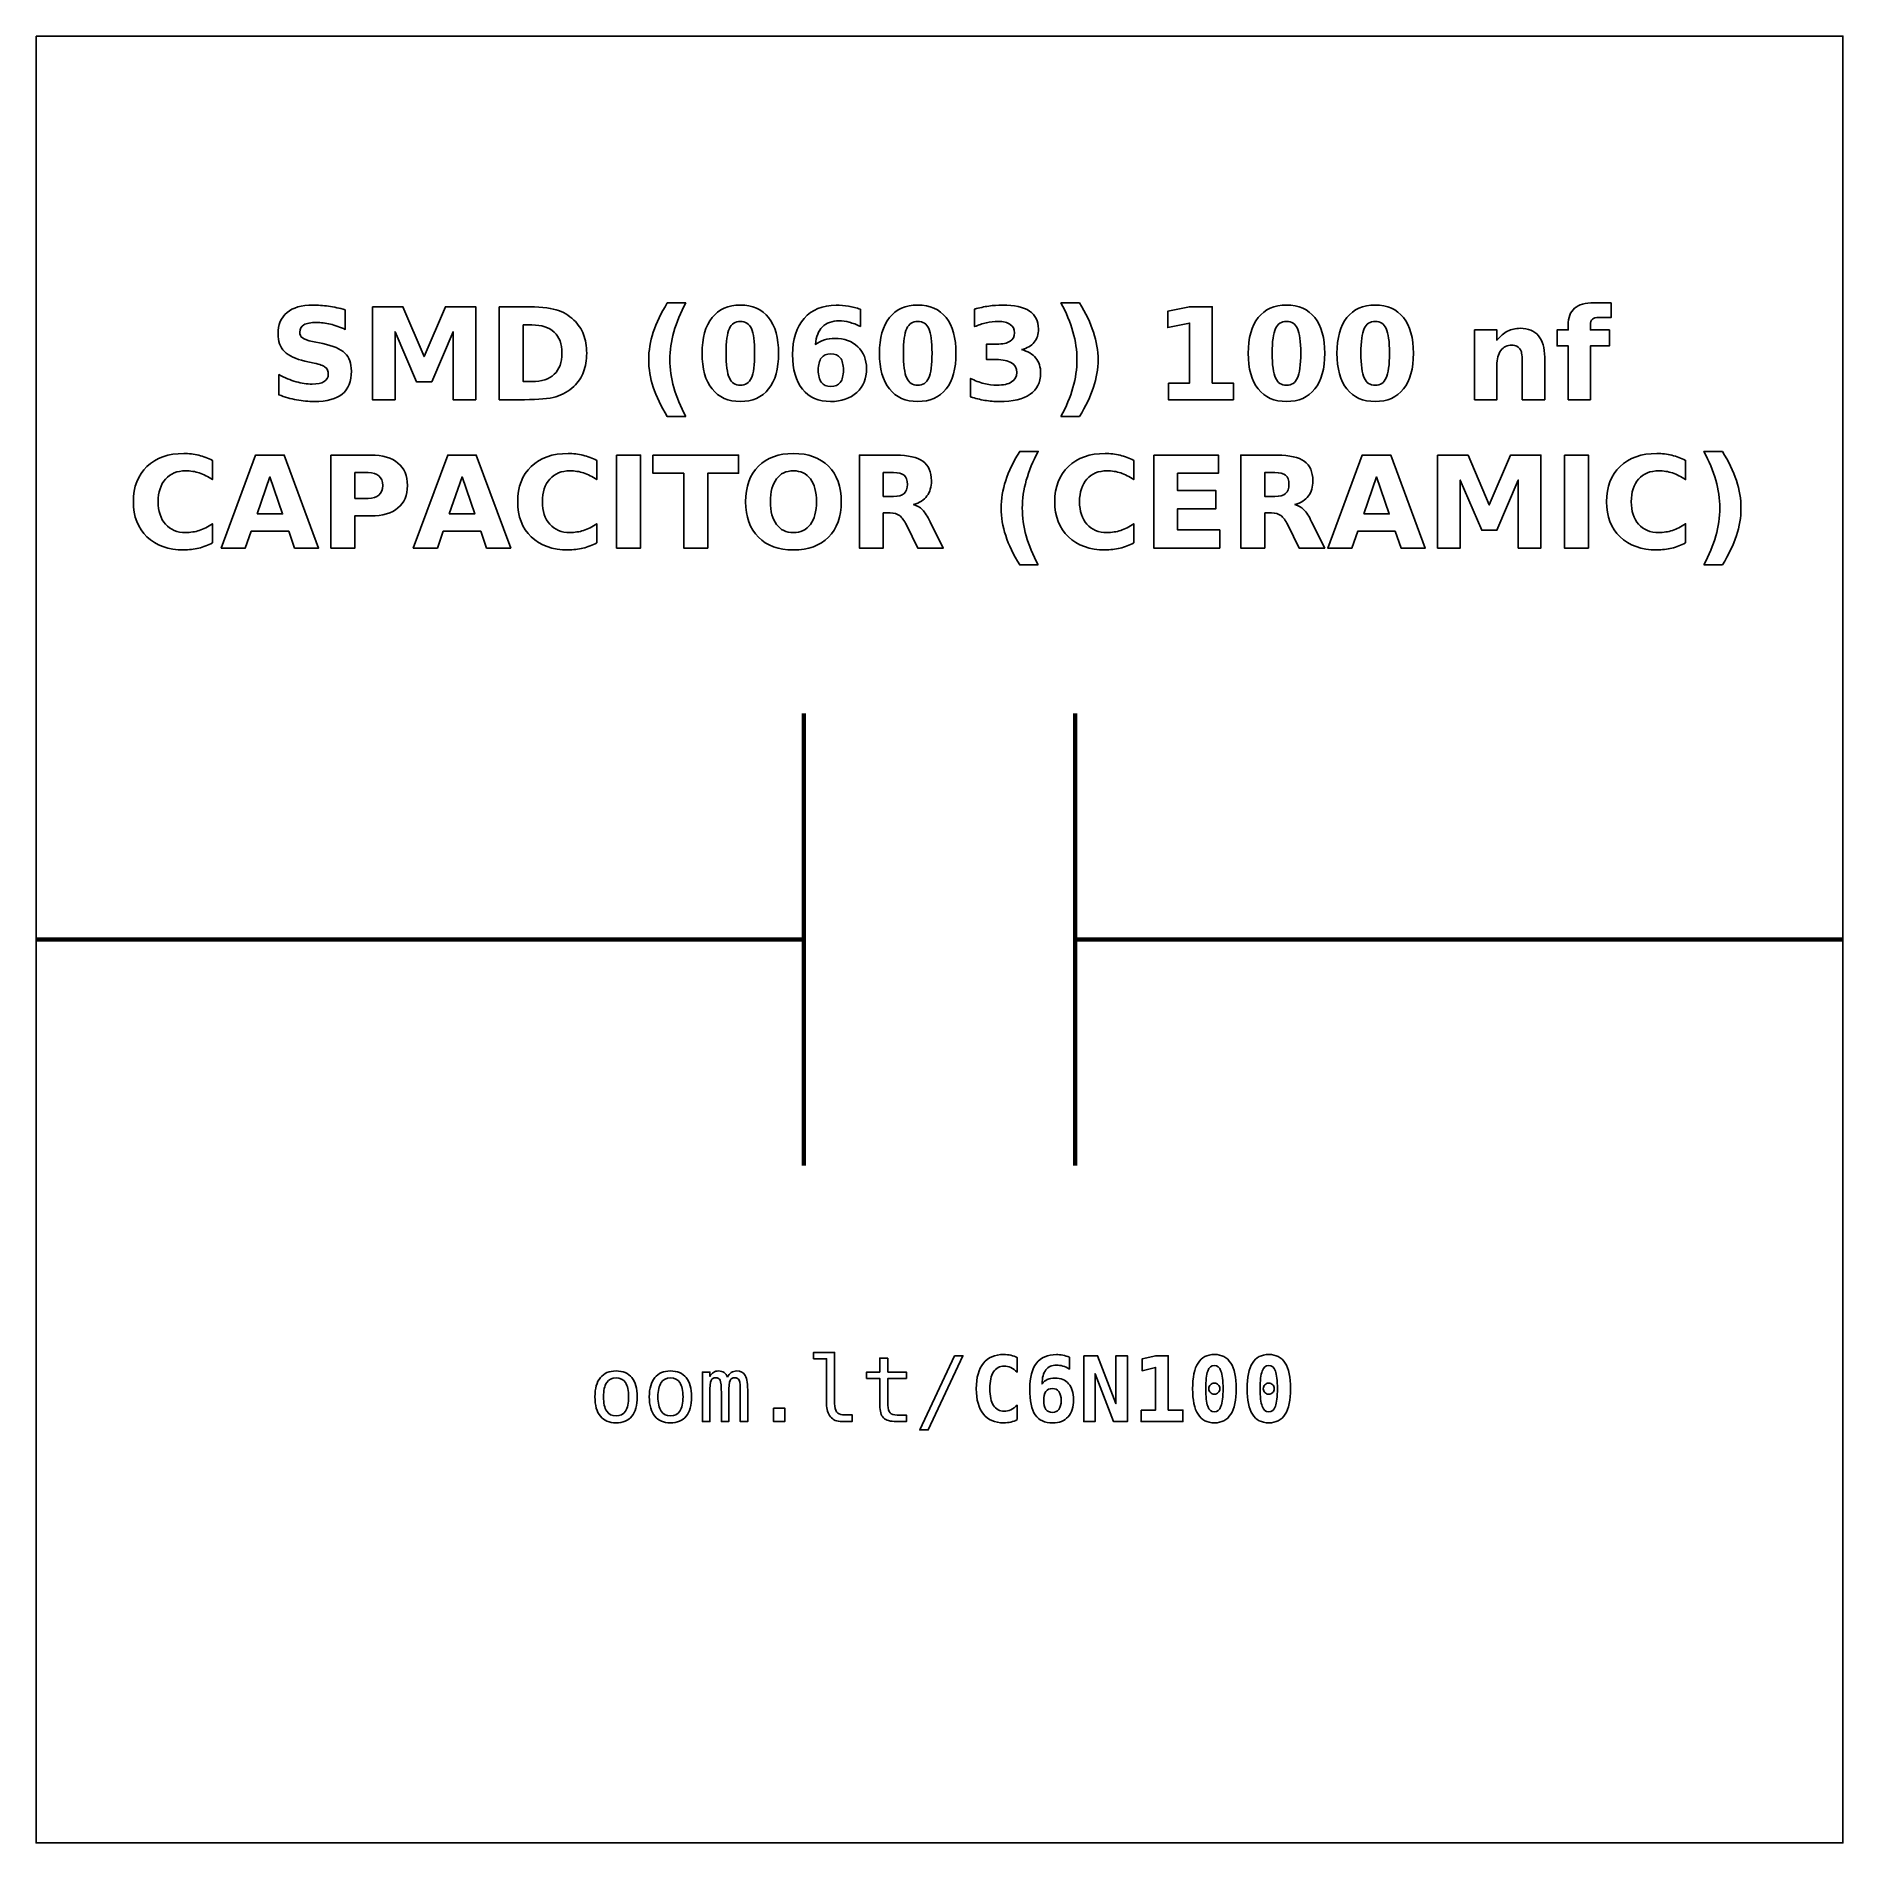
# Model space of a CAD drawing. Header units: centimetres. Extents: x -11.5 to -9.5, y -15.85 to -13.85.
import ezdxf

# ---------------------------------------------------------------- set-up
doc = ezdxf.new("R2010")
doc.units = ezdxf.units.CM
doc.header["$MEASUREMENT"] = 0
doc.layers.add('Layer 1', color=7, linetype='Continuous')

msp = doc.modelspace()

# ---------------------------------------------------------------- linework, layer by layer
at = {"layer": 'Layer 1', "color": 7}
msp.add_open_spline([(-11.5, -13.85), (-11.5, -13.85), (-9.5, -13.85), (-9.5, -13.85), (-9.5, -13.85), (-9.5, -13.85), (-9.5, -15.85), (-9.5, -15.85), (-9.5, -15.85), (-9.5, -15.85), (-11.5, -15.85), (-11.5, -15.85), (-11.5, -15.85), (-11.5, -15.85), (-11.5, -13.85), (-11.5, -13.85)], degree=3, knots=[0, 0, 0, 0, 0.25, 0.25, 0.25, 0.25, 0.5, 0.5, 0.5, 0.5, 0.75, 0.75, 0.75, 0.75, 1, 1, 1, 1], dxfattribs=at)
at = {"layer": 'Layer 1', "color": 250}
for points, knots in [([(-11.1578, -14.15284), (-11.1578, -14.15284), (-11.1578, -14.17459), (-11.1578, -14.17459), (-11.1578, -14.17459), (-11.16345, -14.17207), (-11.16897, -14.17017), (-11.17433, -14.16888), (-11.17433, -14.16888), (-11.17972, -14.16758), (-11.1848, -14.16695), (-11.18957, -14.16695), (-11.18957, -14.16695), (-11.1959, -14.16695), (-11.2006, -14.16782), (-11.20364, -14.16956), (-11.20364, -14.16956), (-11.20667, -14.17132), (-11.20818, -14.17403), (-11.20818, -14.1777), (-11.20818, -14.1777), (-11.20818, -14.18045), (-11.20717, -14.18261), (-11.20512, -14.18414), (-11.20512, -14.18414), (-11.20307, -14.18567), (-11.19936, -14.18701), (-11.19397, -14.18811), (-11.19397, -14.18811), (-11.19397, -14.18811), (-11.18268, -14.19037), (-11.18268, -14.19037), (-11.18268, -14.19037), (-11.17123, -14.19268), (-11.16312, -14.19616), (-11.1583, -14.20086), (-11.1583, -14.20086), (-11.15347, -14.20554), (-11.15105, -14.2122), (-11.15105, -14.22083), (-11.15105, -14.22083), (-11.15105, -14.23219), (-11.15441, -14.24063), (-11.16114, -14.24616), (-11.16114, -14.24616), (-11.16787, -14.25168), (-11.17814, -14.25446), (-11.19197, -14.25446), (-11.19197, -14.25446), (-11.19851, -14.25446), (-11.20505, -14.25385), (-11.21161, -14.2526), (-11.21161, -14.2526), (-11.21817, -14.25135), (-11.22476, -14.24952), (-11.23132, -14.2471), (-11.23132, -14.2471), (-11.23132, -14.2471), (-11.23132, -14.22471), (-11.23132, -14.22471), (-11.23132, -14.22471), (-11.22476, -14.22819), (-11.21841, -14.23082), (-11.21227, -14.23259), (-11.21227, -14.23259), (-11.20613, -14.23435), (-11.20023, -14.23524), (-11.19454, -14.23524), (-11.19454, -14.23524), (-11.18875, -14.23524), (-11.18431, -14.23428), (-11.18123, -14.23235), (-11.18123, -14.23235), (-11.17814, -14.23042), (-11.17662, -14.22767), (-11.17662, -14.22407), (-11.17662, -14.22407), (-11.17662, -14.22087), (-11.17765, -14.21838), (-11.17974, -14.21664), (-11.17974, -14.21664), (-11.18184, -14.2149), (-11.186, -14.21333), (-11.19226, -14.21196), (-11.19226, -14.21196), (-11.19226, -14.21196), (-11.20253, -14.20968), (-11.20253, -14.20968), (-11.20253, -14.20968), (-11.21281, -14.20747), (-11.22034, -14.20397), (-11.22509, -14.19914), (-11.22509, -14.19914), (-11.22984, -14.19432), (-11.23221, -14.18781), (-11.23221, -14.17965), (-11.23221, -14.17965), (-11.23221, -14.16939), (-11.2289, -14.16151), (-11.22229, -14.15601), (-11.22229, -14.15601), (-11.21568, -14.15048), (-11.20618, -14.14773), (-11.19376, -14.14773), (-11.19376, -14.14773), (-11.18812, -14.14773), (-11.18231, -14.14816), (-11.17633, -14.149), (-11.17633, -14.149), (-11.17036, -14.14985), (-11.16418, -14.15112), (-11.1578, -14.15284)], [0, 0, 0, 0, 0.0357143, 0.0357143, 0.0357143, 0.0357143, 0.0714286, 0.0714286, 0.0714286, 0.0714286, 0.1071429, 0.1071429, 0.1071429, 0.1071429, 0.1428571, 0.1428571, 0.1428571, 0.1428571, 0.1785714, 0.1785714, 0.1785714, 0.1785714, 0.2142857, 0.2142857, 0.2142857, 0.2142857, 0.25, 0.25, 0.25, 0.25, 0.2857143, 0.2857143, 0.2857143, 0.2857143, 0.3214286, 0.3214286, 0.3214286, 0.3214286, 0.3571429, 0.3571429, 0.3571429, 0.3571429, 0.3928571, 0.3928571, 0.3928571, 0.3928571, 0.4285714, 0.4285714, 0.4285714, 0.4285714, 0.4642857, 0.4642857, 0.4642857, 0.4642857, 0.5, 0.5, 0.5, 0.5, 0.5357143, 0.5357143, 0.5357143, 0.5357143, 0.5714286, 0.5714286, 0.5714286, 0.5714286, 0.6071429, 0.6071429, 0.6071429, 0.6071429, 0.6428571, 0.6428571, 0.6428571, 0.6428571, 0.6785714, 0.6785714, 0.6785714, 0.6785714, 0.7142857, 0.7142857, 0.7142857, 0.7142857, 0.75, 0.75, 0.75, 0.75, 0.7857143, 0.7857143, 0.7857143, 0.7857143, 0.8214286, 0.8214286, 0.8214286, 0.8214286, 0.8571429, 0.8571429, 0.8571429, 0.8571429, 0.8928571, 0.8928571, 0.8928571, 0.8928571, 0.9285714, 0.9285714, 0.9285714, 0.9285714, 0.9642857, 0.9642857, 0.9642857, 0.9642857, 1, 1, 1, 1]), ([(-11.12777, -14.14959), (-11.12777, -14.14959), (-11.09402, -14.14959), (-11.09402, -14.14959), (-11.09402, -14.14959), (-11.09402, -14.14959), (-11.07057, -14.20465), (-11.07057, -14.20465), (-11.07057, -14.20465), (-11.07057, -14.20465), (-11.04701, -14.14959), (-11.04701, -14.14959), (-11.04701, -14.14959), (-11.04701, -14.14959), (-11.01333, -14.14959), (-11.01333, -14.14959), (-11.01333, -14.14959), (-11.01333, -14.14959), (-11.01333, -14.25246), (-11.01333, -14.25246), (-11.01333, -14.25246), (-11.01333, -14.25246), (-11.0384, -14.25246), (-11.0384, -14.25246), (-11.0384, -14.25246), (-11.0384, -14.25246), (-11.0384, -14.17722), (-11.0384, -14.17722), (-11.0384, -14.17722), (-11.0384, -14.17722), (-11.06211, -14.23268), (-11.06211, -14.23268), (-11.06211, -14.23268), (-11.06211, -14.23268), (-11.07892, -14.23268), (-11.07892, -14.23268), (-11.07892, -14.23268), (-11.07892, -14.23268), (-11.10263, -14.17722), (-11.10263, -14.17722), (-11.10263, -14.17722), (-11.10263, -14.17722), (-11.10263, -14.25246), (-11.10263, -14.25246), (-11.10263, -14.25246), (-11.10263, -14.25246), (-11.12777, -14.25246), (-11.12777, -14.25246), (-11.12777, -14.25246), (-11.12777, -14.25246), (-11.12777, -14.14959), (-11.12777, -14.14959)], [0, 0, 0, 0, 0.0769231, 0.0769231, 0.0769231, 0.0769231, 0.1538462, 0.1538462, 0.1538462, 0.1538462, 0.2307692, 0.2307692, 0.2307692, 0.2307692, 0.3076923, 0.3076923, 0.3076923, 0.3076923, 0.3846154, 0.3846154, 0.3846154, 0.3846154, 0.4615385, 0.4615385, 0.4615385, 0.4615385, 0.5384615, 0.5384615, 0.5384615, 0.5384615, 0.6153846, 0.6153846, 0.6153846, 0.6153846, 0.6923077, 0.6923077, 0.6923077, 0.6923077, 0.7692308, 0.7692308, 0.7692308, 0.7692308, 0.8461538, 0.8461538, 0.8461538, 0.8461538, 0.9230769, 0.9230769, 0.9230769, 0.9230769, 1, 1, 1, 1]), ([(-10.98734, -14.14959), (-10.98734, -14.14959), (-10.95935, -14.14959), (-10.95935, -14.14959), (-10.95935, -14.14959), (-10.94374, -14.14959), (-10.93212, -14.1507), (-10.92448, -14.15293), (-10.92448, -14.15293), (-10.91683, -14.15516), (-10.91027, -14.15893), (-10.90479, -14.16427), (-10.90479, -14.16427), (-10.89997, -14.1689), (-10.8964, -14.17426), (-10.89404, -14.18033), (-10.89404, -14.18033), (-10.89172, -14.18637), (-10.89054, -14.19324), (-10.89054, -14.20093), (-10.89054, -14.20093), (-10.89054, -14.20869), (-10.89172, -14.21561), (-10.89404, -14.2217), (-10.89404, -14.2217), (-10.8964, -14.22779), (-10.89997, -14.23315), (-10.90479, -14.23778), (-10.90479, -14.23778), (-10.91032, -14.24312), (-10.91693, -14.24689), (-10.92464, -14.24912), (-10.92464, -14.24912), (-10.93236, -14.25135), (-10.94393, -14.25246), (-10.95935, -14.25246), (-10.95935, -14.25246), (-10.95935, -14.25246), (-10.98734, -14.25246), (-10.98734, -14.25246), (-10.98734, -14.25246), (-10.98734, -14.25246), (-10.98734, -14.14959), (-10.98734, -14.14959)], [0, 0, 0, 0, 0.0909091, 0.0909091, 0.0909091, 0.0909091, 0.1818182, 0.1818182, 0.1818182, 0.1818182, 0.2727273, 0.2727273, 0.2727273, 0.2727273, 0.3636364, 0.3636364, 0.3636364, 0.3636364, 0.4545455, 0.4545455, 0.4545455, 0.4545455, 0.5454545, 0.5454545, 0.5454545, 0.5454545, 0.6363636, 0.6363636, 0.6363636, 0.6363636, 0.7272727, 0.7272727, 0.7272727, 0.7272727, 0.8181818, 0.8181818, 0.8181818, 0.8181818, 0.9090909, 0.9090909, 0.9090909, 0.9090909, 1, 1, 1, 1]), ([(-10.78085, -14.27106), (-10.78085, -14.27106), (-10.80131, -14.27106), (-10.80131, -14.27106), (-10.80131, -14.27106), (-10.80834, -14.25973), (-10.81354, -14.24893), (-10.81688, -14.2387), (-10.81688, -14.2387), (-10.82024, -14.22849), (-10.82191, -14.21836), (-10.82191, -14.20829), (-10.82191, -14.20829), (-10.82191, -14.19823), (-10.82022, -14.18804), (-10.81686, -14.17774), (-10.81686, -14.17774), (-10.81347, -14.16742), (-10.8083, -14.15665), (-10.80131, -14.14538), (-10.80131, -14.14538), (-10.80131, -14.14538), (-10.78085, -14.14538), (-10.78085, -14.14538), (-10.78085, -14.14538), (-10.78673, -14.15627), (-10.79113, -14.16692), (-10.79407, -14.17732), (-10.79407, -14.17732), (-10.79701, -14.18771), (-10.79849, -14.19799), (-10.79849, -14.20815), (-10.79849, -14.20815), (-10.79849, -14.21831), (-10.79703, -14.22859), (-10.79412, -14.23903), (-10.79412, -14.23903), (-10.7912, -14.24945), (-10.78678, -14.26013), (-10.78085, -14.27106)], [0, 0, 0, 0, 0.1, 0.1, 0.1, 0.1, 0.2, 0.2, 0.2, 0.2, 0.3, 0.3, 0.3, 0.3, 0.4, 0.4, 0.4, 0.4, 0.5, 0.5, 0.5, 0.5, 0.6, 0.6, 0.6, 0.6, 0.7, 0.7, 0.7, 0.7, 0.8, 0.8, 0.8, 0.8, 0.9, 0.9, 0.9, 0.9, 1, 1, 1, 1]), ([(-10.67812, -14.20112), (-10.67812, -14.21817), (-10.68179, -14.23132), (-10.68915, -14.24058), (-10.68915, -14.24058), (-10.69649, -14.24983), (-10.70693, -14.25446), (-10.72043, -14.25446), (-10.72043, -14.25446), (-10.73398, -14.25446), (-10.74444, -14.24983), (-10.75178, -14.24058), (-10.75178, -14.24058), (-10.75914, -14.23132), (-10.76281, -14.21817), (-10.76281, -14.20112), (-10.76281, -14.20112), (-10.76281, -14.18405), (-10.75914, -14.17087), (-10.75178, -14.16161), (-10.75178, -14.16161), (-10.74444, -14.15237), (-10.73398, -14.14773), (-10.72043, -14.14773), (-10.72043, -14.14773), (-10.70693, -14.14773), (-10.69649, -14.15237), (-10.68915, -14.16161), (-10.68915, -14.16161), (-10.68179, -14.17087), (-10.67812, -14.18405), (-10.67812, -14.20112)], [0, 0, 0, 0, 0.125, 0.125, 0.125, 0.125, 0.25, 0.25, 0.25, 0.25, 0.375, 0.375, 0.375, 0.375, 0.5, 0.5, 0.5, 0.5, 0.625, 0.625, 0.625, 0.625, 0.75, 0.75, 0.75, 0.75, 0.875, 0.875, 0.875, 0.875, 1, 1, 1, 1]), ([(-10.58753, -14.15227), (-10.58753, -14.15227), (-10.58753, -14.1713), (-10.58753, -14.1713), (-10.58753, -14.1713), (-10.5919, -14.16923), (-10.59599, -14.1677), (-10.59985, -14.16671), (-10.59985, -14.16671), (-10.60371, -14.16572), (-10.60749, -14.16523), (-10.61116, -14.16523), (-10.61116, -14.16523), (-10.61907, -14.16523), (-10.6252, -14.16742), (-10.62962, -14.17182), (-10.62962, -14.17182), (-10.63402, -14.17619), (-10.63661, -14.1827), (-10.63734, -14.19134), (-10.63734, -14.19134), (-10.63431, -14.1891), (-10.63101, -14.18741), (-10.62748, -14.18628), (-10.62748, -14.18628), (-10.62396, -14.18515), (-10.6201, -14.18459), (-10.61591, -14.18459), (-10.61591, -14.18459), (-10.6054, -14.18459), (-10.59691, -14.18767), (-10.59047, -14.19383), (-10.59047, -14.19383), (-10.584, -14.19997), (-10.58078, -14.20803), (-10.58078, -14.21801), (-10.58078, -14.21801), (-10.58078, -14.22904), (-10.58438, -14.23786), (-10.5916, -14.24451), (-10.5916, -14.24451), (-10.59879, -14.25114), (-10.60848, -14.25446), (-10.62059, -14.25446), (-10.62059, -14.25446), (-10.63395, -14.25446), (-10.6443, -14.24994), (-10.65164, -14.24091), (-10.65164, -14.24091), (-10.65895, -14.2319), (-10.66262, -14.21909), (-10.66262, -14.20251), (-10.66262, -14.20251), (-10.66262, -14.18553), (-10.65834, -14.17217), (-10.64978, -14.16246), (-10.64978, -14.16246), (-10.6412, -14.15274), (-10.62946, -14.14787), (-10.61453, -14.14787), (-10.61453, -14.14787), (-10.6098, -14.14787), (-10.60521, -14.14825), (-10.60074, -14.14898), (-10.60074, -14.14898), (-10.5963, -14.14971), (-10.5919, -14.15081), (-10.58753, -14.15227)], [0, 0, 0, 0, 0.0588235, 0.0588235, 0.0588235, 0.0588235, 0.1176471, 0.1176471, 0.1176471, 0.1176471, 0.1764706, 0.1764706, 0.1764706, 0.1764706, 0.2352941, 0.2352941, 0.2352941, 0.2352941, 0.2941176, 0.2941176, 0.2941176, 0.2941176, 0.3529412, 0.3529412, 0.3529412, 0.3529412, 0.4117647, 0.4117647, 0.4117647, 0.4117647, 0.4705882, 0.4705882, 0.4705882, 0.4705882, 0.5294118, 0.5294118, 0.5294118, 0.5294118, 0.5882353, 0.5882353, 0.5882353, 0.5882353, 0.6470588, 0.6470588, 0.6470588, 0.6470588, 0.7058824, 0.7058824, 0.7058824, 0.7058824, 0.7647059, 0.7647059, 0.7647059, 0.7647059, 0.8235294, 0.8235294, 0.8235294, 0.8235294, 0.8823529, 0.8823529, 0.8823529, 0.8823529, 0.9411765, 0.9411765, 0.9411765, 0.9411765, 1, 1, 1, 1]), ([(-10.48174, -14.20112), (-10.48174, -14.21817), (-10.48541, -14.23132), (-10.49277, -14.24058), (-10.49277, -14.24058), (-10.50011, -14.24983), (-10.51055, -14.25446), (-10.52405, -14.25446), (-10.52405, -14.25446), (-10.5376, -14.25446), (-10.54806, -14.24983), (-10.5554, -14.24058), (-10.5554, -14.24058), (-10.56276, -14.23132), (-10.56643, -14.21817), (-10.56643, -14.20112), (-10.56643, -14.20112), (-10.56643, -14.18405), (-10.56276, -14.17087), (-10.5554, -14.16161), (-10.5554, -14.16161), (-10.54806, -14.15237), (-10.5376, -14.14773), (-10.52405, -14.14773), (-10.52405, -14.14773), (-10.51055, -14.14773), (-10.50011, -14.15237), (-10.49277, -14.16161), (-10.49277, -14.16161), (-10.48541, -14.17087), (-10.48174, -14.18405), (-10.48174, -14.20112)], [0, 0, 0, 0, 0.125, 0.125, 0.125, 0.125, 0.25, 0.25, 0.25, 0.25, 0.375, 0.375, 0.375, 0.375, 0.5, 0.5, 0.5, 0.5, 0.625, 0.625, 0.625, 0.625, 0.75, 0.75, 0.75, 0.75, 0.875, 0.875, 0.875, 0.875, 1, 1, 1, 1]), ([(-10.40926, -14.19698), (-10.40234, -14.19877), (-10.39705, -14.2019), (-10.39345, -14.20632), (-10.39345, -14.20632), (-10.38985, -14.21076), (-10.38804, -14.21638), (-10.38804, -14.22323), (-10.38804, -14.22323), (-10.38804, -14.23343), (-10.39195, -14.24119), (-10.39975, -14.24651), (-10.39975, -14.24651), (-10.40756, -14.2518), (-10.41895, -14.25446), (-10.43393, -14.25446), (-10.43393, -14.25446), (-10.43922, -14.25446), (-10.44451, -14.25404), (-10.44983, -14.25319), (-10.44983, -14.25319), (-10.45512, -14.25234), (-10.46036, -14.25105), (-10.46556, -14.24936), (-10.46556, -14.24936), (-10.46556, -14.24936), (-10.46556, -14.22889), (-10.46556, -14.22889), (-10.46556, -14.22889), (-10.4606, -14.23136), (-10.45568, -14.23325), (-10.45079, -14.23452), (-10.45079, -14.23452), (-10.4459, -14.23576), (-10.44108, -14.2364), (-10.43635, -14.2364), (-10.43635, -14.2364), (-10.42932, -14.2364), (-10.42393, -14.23517), (-10.42019, -14.23275), (-10.42019, -14.23275), (-10.41645, -14.23031), (-10.41457, -14.22683), (-10.41457, -14.22226), (-10.41457, -14.22226), (-10.41457, -14.21758), (-10.4165, -14.21403), (-10.42033, -14.21163), (-10.42033, -14.21163), (-10.42417, -14.20921), (-10.42983, -14.20801), (-10.43731, -14.20801), (-10.43731, -14.20801), (-10.43731, -14.20801), (-10.44792, -14.20801), (-10.44792, -14.20801), (-10.44792, -14.20801), (-10.44792, -14.20801), (-10.44792, -14.19091), (-10.44792, -14.19091), (-10.44792, -14.19091), (-10.44792, -14.19091), (-10.43677, -14.19091), (-10.43677, -14.19091), (-10.43677, -14.19091), (-10.43009, -14.19091), (-10.42515, -14.18988), (-10.42189, -14.18778), (-10.42189, -14.18778), (-10.41862, -14.18569), (-10.41699, -14.18252), (-10.41699, -14.17826), (-10.41699, -14.17826), (-10.41699, -14.17431), (-10.41857, -14.17125), (-10.42174, -14.16911), (-10.42174, -14.16911), (-10.42492, -14.16695), (-10.42939, -14.16587), (-10.43517, -14.16587), (-10.43517, -14.16587), (-10.43945, -14.16587), (-10.44376, -14.16634), (-10.44813, -14.1673), (-10.44813, -14.1673), (-10.45248, -14.16826), (-10.45681, -14.1697), (-10.46114, -14.17158), (-10.46114, -14.17158), (-10.46114, -14.17158), (-10.46114, -14.15215), (-10.46114, -14.15215), (-10.46114, -14.15215), (-10.45589, -14.15067), (-10.45072, -14.14957), (-10.44557, -14.14884), (-10.44557, -14.14884), (-10.44042, -14.14811), (-10.43539, -14.14773), (-10.43042, -14.14773), (-10.43042, -14.14773), (-10.41706, -14.14773), (-10.40705, -14.14992), (-10.40041, -14.15432), (-10.40041, -14.15432), (-10.39378, -14.15869), (-10.39047, -14.1653), (-10.39047, -14.17412), (-10.39047, -14.17412), (-10.39047, -14.18012), (-10.39204, -14.18506), (-10.39522, -14.18889), (-10.39522, -14.18889), (-10.39839, -14.19272), (-10.40307, -14.19543), (-10.40926, -14.19698)], [0, 0, 0, 0, 0.0344828, 0.0344828, 0.0344828, 0.0344828, 0.0689655, 0.0689655, 0.0689655, 0.0689655, 0.1034483, 0.1034483, 0.1034483, 0.1034483, 0.137931, 0.137931, 0.137931, 0.137931, 0.1724138, 0.1724138, 0.1724138, 0.1724138, 0.2068966, 0.2068966, 0.2068966, 0.2068966, 0.2413793, 0.2413793, 0.2413793, 0.2413793, 0.2758621, 0.2758621, 0.2758621, 0.2758621, 0.3103448, 0.3103448, 0.3103448, 0.3103448, 0.3448276, 0.3448276, 0.3448276, 0.3448276, 0.3793103, 0.3793103, 0.3793103, 0.3793103, 0.4137931, 0.4137931, 0.4137931, 0.4137931, 0.4482759, 0.4482759, 0.4482759, 0.4482759, 0.4827586, 0.4827586, 0.4827586, 0.4827586, 0.5172414, 0.5172414, 0.5172414, 0.5172414, 0.5517241, 0.5517241, 0.5517241, 0.5517241, 0.5862069, 0.5862069, 0.5862069, 0.5862069, 0.6206897, 0.6206897, 0.6206897, 0.6206897, 0.6551724, 0.6551724, 0.6551724, 0.6551724, 0.6896552, 0.6896552, 0.6896552, 0.6896552, 0.7241379, 0.7241379, 0.7241379, 0.7241379, 0.7586207, 0.7586207, 0.7586207, 0.7586207, 0.7931034, 0.7931034, 0.7931034, 0.7931034, 0.8275862, 0.8275862, 0.8275862, 0.8275862, 0.862069, 0.862069, 0.862069, 0.862069, 0.8965517, 0.8965517, 0.8965517, 0.8965517, 0.9310345, 0.9310345, 0.9310345, 0.9310345, 0.9655172, 0.9655172, 0.9655172, 0.9655172, 1, 1, 1, 1]), ([(-10.36551, -14.27106), (-10.35963, -14.26013), (-10.35521, -14.24945), (-10.35227, -14.23903), (-10.35227, -14.23903), (-10.34933, -14.22859), (-10.34787, -14.21831), (-10.34787, -14.20815), (-10.34787, -14.20815), (-10.34787, -14.19799), (-10.34933, -14.18771), (-10.35227, -14.17732), (-10.35227, -14.17732), (-10.35521, -14.16692), (-10.35963, -14.15627), (-10.36551, -14.14538), (-10.36551, -14.14538), (-10.36551, -14.14538), (-10.34505, -14.14538), (-10.34505, -14.14538), (-10.34505, -14.14538), (-10.33807, -14.15665), (-10.33289, -14.16742), (-10.3295, -14.17774), (-10.3295, -14.17774), (-10.32614, -14.18804), (-10.32445, -14.19823), (-10.32445, -14.20829), (-10.32445, -14.20829), (-10.32445, -14.21836), (-10.32612, -14.22849), (-10.32948, -14.2387), (-10.32948, -14.2387), (-10.33282, -14.24893), (-10.33802, -14.25973), (-10.34505, -14.27106), (-10.34505, -14.27106), (-10.34505, -14.27106), (-10.36551, -14.27106), (-10.36551, -14.27106)], [0, 0, 0, 0, 0.1, 0.1, 0.1, 0.1, 0.2, 0.2, 0.2, 0.2, 0.3, 0.3, 0.3, 0.3, 0.4, 0.4, 0.4, 0.4, 0.5, 0.5, 0.5, 0.5, 0.6, 0.6, 0.6, 0.6, 0.7, 0.7, 0.7, 0.7, 0.8, 0.8, 0.8, 0.8, 0.9, 0.9, 0.9, 0.9, 1, 1, 1, 1]), ([(-10.24665, -14.23414), (-10.24665, -14.23414), (-10.22322, -14.23414), (-10.22322, -14.23414), (-10.22322, -14.23414), (-10.22322, -14.23414), (-10.22322, -14.16765), (-10.22322, -14.16765), (-10.22322, -14.16765), (-10.22322, -14.16765), (-10.24726, -14.17262), (-10.24726, -14.17262), (-10.24726, -14.17262), (-10.24726, -14.17262), (-10.24726, -14.15455), (-10.24726, -14.15455), (-10.24726, -14.15455), (-10.24726, -14.15455), (-10.22336, -14.14959), (-10.22336, -14.14959), (-10.22336, -14.14959), (-10.22336, -14.14959), (-10.19815, -14.14959), (-10.19815, -14.14959), (-10.19815, -14.14959), (-10.19815, -14.14959), (-10.19815, -14.23414), (-10.19815, -14.23414), (-10.19815, -14.23414), (-10.19815, -14.23414), (-10.17473, -14.23414), (-10.17473, -14.23414), (-10.17473, -14.23414), (-10.17473, -14.23414), (-10.17473, -14.25246), (-10.17473, -14.25246), (-10.17473, -14.25246), (-10.17473, -14.25246), (-10.24665, -14.25246), (-10.24665, -14.25246), (-10.24665, -14.25246), (-10.24665, -14.25246), (-10.24665, -14.23414), (-10.24665, -14.23414)], [0, 0, 0, 0, 0.0909091, 0.0909091, 0.0909091, 0.0909091, 0.1818182, 0.1818182, 0.1818182, 0.1818182, 0.2727273, 0.2727273, 0.2727273, 0.2727273, 0.3636364, 0.3636364, 0.3636364, 0.3636364, 0.4545455, 0.4545455, 0.4545455, 0.4545455, 0.5454545, 0.5454545, 0.5454545, 0.5454545, 0.6363636, 0.6363636, 0.6363636, 0.6363636, 0.7272727, 0.7272727, 0.7272727, 0.7272727, 0.8181818, 0.8181818, 0.8181818, 0.8181818, 0.9090909, 0.9090909, 0.9090909, 0.9090909, 1, 1, 1, 1]), ([(-10.07355, -14.20112), (-10.07355, -14.21817), (-10.07722, -14.23132), (-10.08458, -14.24058), (-10.08458, -14.24058), (-10.09192, -14.24983), (-10.10236, -14.25446), (-10.11586, -14.25446), (-10.11586, -14.25446), (-10.12941, -14.25446), (-10.13987, -14.24983), (-10.14721, -14.24058), (-10.14721, -14.24058), (-10.15457, -14.23132), (-10.15824, -14.21817), (-10.15824, -14.20112), (-10.15824, -14.20112), (-10.15824, -14.18405), (-10.15457, -14.17087), (-10.14721, -14.16161), (-10.14721, -14.16161), (-10.13987, -14.15237), (-10.12941, -14.14773), (-10.11586, -14.14773), (-10.11586, -14.14773), (-10.10236, -14.14773), (-10.09192, -14.15237), (-10.08458, -14.16161), (-10.08458, -14.16161), (-10.07722, -14.17087), (-10.07355, -14.18405), (-10.07355, -14.20112)], [0, 0, 0, 0, 0.125, 0.125, 0.125, 0.125, 0.25, 0.25, 0.25, 0.25, 0.375, 0.375, 0.375, 0.375, 0.5, 0.5, 0.5, 0.5, 0.625, 0.625, 0.625, 0.625, 0.75, 0.75, 0.75, 0.75, 0.875, 0.875, 0.875, 0.875, 1, 1, 1, 1]), ([(-9.97536, -14.20112), (-9.97536, -14.21817), (-9.97903, -14.23132), (-9.98639, -14.24058), (-9.98639, -14.24058), (-9.99373, -14.24983), (-10.00417, -14.25446), (-10.01767, -14.25446), (-10.01767, -14.25446), (-10.03122, -14.25446), (-10.04168, -14.24983), (-10.04902, -14.24058), (-10.04902, -14.24058), (-10.05638, -14.23132), (-10.06005, -14.21817), (-10.06005, -14.20112), (-10.06005, -14.20112), (-10.06005, -14.18405), (-10.05638, -14.17087), (-10.04902, -14.16161), (-10.04902, -14.16161), (-10.04168, -14.15237), (-10.03122, -14.14773), (-10.01767, -14.14773), (-10.01767, -14.14773), (-10.00417, -14.14773), (-9.99373, -14.15237), (-9.98639, -14.16161), (-9.98639, -14.16161), (-9.97903, -14.17087), (-9.97536, -14.18405), (-9.97536, -14.20112)], [0, 0, 0, 0, 0.125, 0.125, 0.125, 0.125, 0.25, 0.25, 0.25, 0.25, 0.375, 0.375, 0.375, 0.375, 0.5, 0.5, 0.5, 0.5, 0.625, 0.625, 0.625, 0.625, 0.75, 0.75, 0.75, 0.75, 0.875, 0.875, 0.875, 0.875, 1, 1, 1, 1]), ([(-9.75638, -14.14524), (-9.75638, -14.14524), (-9.75638, -14.16142), (-9.75638, -14.16142), (-9.75638, -14.16142), (-9.75638, -14.16142), (-9.77004, -14.16142), (-9.77004, -14.16142), (-9.77004, -14.16142), (-9.77352, -14.16142), (-9.77597, -14.16206), (-9.77733, -14.16333), (-9.77733, -14.16333), (-9.77872, -14.1646), (-9.7794, -14.16678), (-9.7794, -14.16991), (-9.7794, -14.16991), (-9.7794, -14.16991), (-9.7794, -14.1753), (-9.7794, -14.1753), (-9.7794, -14.1753), (-9.7794, -14.1753), (-9.75833, -14.1753), (-9.75833, -14.1753), (-9.75833, -14.1753), (-9.75833, -14.1753), (-9.75833, -14.19294), (-9.75833, -14.19294), (-9.75833, -14.19294), (-9.75833, -14.19294), (-9.7794, -14.19294), (-9.7794, -14.19294), (-9.7794, -14.19294), (-9.7794, -14.19294), (-9.7794, -14.25246), (-9.7794, -14.25246), (-9.7794, -14.25246), (-9.7794, -14.25246), (-9.80407, -14.25246), (-9.80407, -14.25246), (-9.80407, -14.25246), (-9.80407, -14.25246), (-9.80407, -14.19294), (-9.80407, -14.19294), (-9.80407, -14.19294), (-9.80407, -14.19294), (-9.81633, -14.19294), (-9.81633, -14.19294), (-9.81633, -14.19294), (-9.81633, -14.19294), (-9.81633, -14.1753), (-9.81633, -14.1753), (-9.81633, -14.1753), (-9.81633, -14.1753), (-9.80407, -14.1753), (-9.80407, -14.1753), (-9.80407, -14.1753), (-9.80407, -14.1753), (-9.80407, -14.16991), (-9.80407, -14.16991), (-9.80407, -14.16991), (-9.80407, -14.16151), (-9.80172, -14.15528), (-9.79704, -14.15126), (-9.79704, -14.15126), (-9.79236, -14.14724), (-9.78509, -14.14524), (-9.77526, -14.14524), (-9.77526, -14.14524), (-9.77526, -14.14524), (-9.75638, -14.14524), (-9.75638, -14.14524)], [0, 0, 0, 0, 0.0555556, 0.0555556, 0.0555556, 0.0555556, 0.1111111, 0.1111111, 0.1111111, 0.1111111, 0.1666667, 0.1666667, 0.1666667, 0.1666667, 0.2222222, 0.2222222, 0.2222222, 0.2222222, 0.2777778, 0.2777778, 0.2777778, 0.2777778, 0.3333333, 0.3333333, 0.3333333, 0.3333333, 0.3888889, 0.3888889, 0.3888889, 0.3888889, 0.4444444, 0.4444444, 0.4444444, 0.4444444, 0.5, 0.5, 0.5, 0.5, 0.5555556, 0.5555556, 0.5555556, 0.5555556, 0.6111111, 0.6111111, 0.6111111, 0.6111111, 0.6666667, 0.6666667, 0.6666667, 0.6666667, 0.7222222, 0.7222222, 0.7222222, 0.7222222, 0.7777778, 0.7777778, 0.7777778, 0.7777778, 0.8333333, 0.8333333, 0.8333333, 0.8333333, 0.8888889, 0.8888889, 0.8888889, 0.8888889, 0.9444444, 0.9444444, 0.9444444, 0.9444444, 1, 1, 1, 1]), ([(-10.96081, -14.16965), (-10.96081, -14.16965), (-10.96081, -14.2324), (-10.96081, -14.2324), (-10.96081, -14.2324), (-10.96081, -14.2324), (-10.95131, -14.2324), (-10.95131, -14.2324), (-10.95131, -14.2324), (-10.94047, -14.2324), (-10.93219, -14.22972), (-10.92648, -14.22433), (-10.92648, -14.22433), (-10.92076, -14.21897), (-10.91789, -14.21116), (-10.91789, -14.20093), (-10.91789, -14.20093), (-10.91789, -14.19072), (-10.92074, -14.18296), (-10.92643, -14.17765), (-10.92643, -14.17765), (-10.93212, -14.17231), (-10.94042, -14.16965), (-10.95131, -14.16965), (-10.95131, -14.16965), (-10.95131, -14.16965), (-10.96081, -14.16965), (-10.96081, -14.16965)], [0, 0, 0, 0, 0.1428571, 0.1428571, 0.1428571, 0.1428571, 0.2857143, 0.2857143, 0.2857143, 0.2857143, 0.4285714, 0.4285714, 0.4285714, 0.4285714, 0.5714286, 0.5714286, 0.5714286, 0.5714286, 0.7142857, 0.7142857, 0.7142857, 0.7142857, 0.8571429, 0.8571429, 0.8571429, 0.8571429, 1, 1, 1, 1]), ([(-10.70465, -14.20093), (-10.70465, -14.18807), (-10.70585, -14.17901), (-10.70827, -14.17374), (-10.70827, -14.17374), (-10.71067, -14.1685), (-10.71474, -14.16587), (-10.72043, -14.16587), (-10.72043, -14.16587), (-10.72612, -14.16587), (-10.73019, -14.1685), (-10.73264, -14.17374), (-10.73264, -14.17374), (-10.73506, -14.17901), (-10.73628, -14.18807), (-10.73628, -14.20093), (-10.73628, -14.20093), (-10.73628, -14.21391), (-10.73506, -14.22309), (-10.73264, -14.2284), (-10.73264, -14.2284), (-10.73019, -14.23374), (-10.72612, -14.2364), (-10.72043, -14.2364), (-10.72043, -14.2364), (-10.71479, -14.2364), (-10.71074, -14.23374), (-10.70829, -14.2284), (-10.70829, -14.2284), (-10.70587, -14.22309), (-10.70465, -14.21391), (-10.70465, -14.20093)], [0, 0, 0, 0, 0.125, 0.125, 0.125, 0.125, 0.25, 0.25, 0.25, 0.25, 0.375, 0.375, 0.375, 0.375, 0.5, 0.5, 0.5, 0.5, 0.625, 0.625, 0.625, 0.625, 0.75, 0.75, 0.75, 0.75, 0.875, 0.875, 0.875, 0.875, 1, 1, 1, 1]), ([(-10.50827, -14.20093), (-10.50827, -14.18807), (-10.50947, -14.17901), (-10.51189, -14.17374), (-10.51189, -14.17374), (-10.51429, -14.1685), (-10.51836, -14.16587), (-10.52405, -14.16587), (-10.52405, -14.16587), (-10.52974, -14.16587), (-10.53381, -14.1685), (-10.53626, -14.17374), (-10.53626, -14.17374), (-10.53868, -14.17901), (-10.5399, -14.18807), (-10.5399, -14.20093), (-10.5399, -14.20093), (-10.5399, -14.21391), (-10.53868, -14.22309), (-10.53626, -14.2284), (-10.53626, -14.2284), (-10.53381, -14.23374), (-10.52974, -14.2364), (-10.52405, -14.2364), (-10.52405, -14.2364), (-10.51841, -14.2364), (-10.51436, -14.23374), (-10.51191, -14.2284), (-10.51191, -14.2284), (-10.50949, -14.22309), (-10.50827, -14.21391), (-10.50827, -14.20093)], [0, 0, 0, 0, 0.125, 0.125, 0.125, 0.125, 0.25, 0.25, 0.25, 0.25, 0.375, 0.375, 0.375, 0.375, 0.5, 0.5, 0.5, 0.5, 0.625, 0.625, 0.625, 0.625, 0.75, 0.75, 0.75, 0.75, 0.875, 0.875, 0.875, 0.875, 1, 1, 1, 1]), ([(-10.10008, -14.20093), (-10.10008, -14.18807), (-10.10128, -14.17901), (-10.1037, -14.17374), (-10.1037, -14.17374), (-10.1061, -14.1685), (-10.11017, -14.16587), (-10.11586, -14.16587), (-10.11586, -14.16587), (-10.12155, -14.16587), (-10.12562, -14.1685), (-10.12807, -14.17374), (-10.12807, -14.17374), (-10.13049, -14.17901), (-10.13171, -14.18807), (-10.13171, -14.20093), (-10.13171, -14.20093), (-10.13171, -14.21391), (-10.13049, -14.22309), (-10.12807, -14.2284), (-10.12807, -14.2284), (-10.12562, -14.23374), (-10.12155, -14.2364), (-10.11586, -14.2364), (-10.11586, -14.2364), (-10.11022, -14.2364), (-10.10617, -14.23374), (-10.10372, -14.2284), (-10.10372, -14.2284), (-10.1013, -14.22309), (-10.10008, -14.21391), (-10.10008, -14.20093)], [0, 0, 0, 0, 0.125, 0.125, 0.125, 0.125, 0.25, 0.25, 0.25, 0.25, 0.375, 0.375, 0.375, 0.375, 0.5, 0.5, 0.5, 0.5, 0.625, 0.625, 0.625, 0.625, 0.75, 0.75, 0.75, 0.75, 0.875, 0.875, 0.875, 0.875, 1, 1, 1, 1]), ([(-10.00189, -14.20093), (-10.00189, -14.18807), (-10.00309, -14.17901), (-10.00551, -14.17374), (-10.00551, -14.17374), (-10.00791, -14.1685), (-10.01198, -14.16587), (-10.01767, -14.16587), (-10.01767, -14.16587), (-10.02336, -14.16587), (-10.02743, -14.1685), (-10.02988, -14.17374), (-10.02988, -14.17374), (-10.0323, -14.17901), (-10.03352, -14.18807), (-10.03352, -14.20093), (-10.03352, -14.20093), (-10.03352, -14.21391), (-10.0323, -14.22309), (-10.02988, -14.2284), (-10.02988, -14.2284), (-10.02743, -14.23374), (-10.02336, -14.2364), (-10.01767, -14.2364), (-10.01767, -14.2364), (-10.01203, -14.2364), (-10.00798, -14.23374), (-10.00553, -14.2284), (-10.00553, -14.2284), (-10.00311, -14.22309), (-10.00189, -14.21391), (-10.00189, -14.20093)], [0, 0, 0, 0, 0.125, 0.125, 0.125, 0.125, 0.25, 0.25, 0.25, 0.25, 0.375, 0.375, 0.375, 0.375, 0.5, 0.5, 0.5, 0.5, 0.625, 0.625, 0.625, 0.625, 0.75, 0.75, 0.75, 0.75, 0.875, 0.875, 0.875, 0.875, 1, 1, 1, 1]), ([(-9.83004, -14.20547), (-9.83004, -14.20547), (-9.83004, -14.25246), (-9.83004, -14.25246), (-9.83004, -14.25246), (-9.83004, -14.25246), (-9.85485, -14.25246), (-9.85485, -14.25246), (-9.85485, -14.25246), (-9.85485, -14.25246), (-9.85485, -14.24482), (-9.85485, -14.24482), (-9.85485, -14.24482), (-9.85485, -14.24482), (-9.85485, -14.2165), (-9.85485, -14.2165), (-9.85485, -14.2165), (-9.85485, -14.20984), (-9.85499, -14.20524), (-9.8553, -14.20272), (-9.8553, -14.20272), (-9.8556, -14.2002), (-9.85612, -14.19834), (-9.85685, -14.19714), (-9.85685, -14.19714), (-9.85781, -14.19552), (-9.85913, -14.19428), (-9.86078, -14.19338), (-9.86078, -14.19338), (-9.86242, -14.19249), (-9.86431, -14.19204), (-9.86642, -14.19204), (-9.86642, -14.19204), (-9.87157, -14.19204), (-9.87562, -14.19402), (-9.87856, -14.19799), (-9.87856, -14.19799), (-9.8815, -14.20197), (-9.88296, -14.20747), (-9.88296, -14.2145), (-9.88296, -14.2145), (-9.88296, -14.2145), (-9.88296, -14.25246), (-9.88296, -14.25246), (-9.88296, -14.25246), (-9.88296, -14.25246), (-9.90763, -14.25246), (-9.90763, -14.25246), (-9.90763, -14.25246), (-9.90763, -14.25246), (-9.90763, -14.1753), (-9.90763, -14.1753), (-9.90763, -14.1753), (-9.90763, -14.1753), (-9.88296, -14.1753), (-9.88296, -14.1753), (-9.88296, -14.1753), (-9.88296, -14.1753), (-9.88296, -14.18661), (-9.88296, -14.18661), (-9.88296, -14.18661), (-9.87924, -14.18209), (-9.87529, -14.17878), (-9.8711, -14.17664), (-9.8711, -14.17664), (-9.86692, -14.1745), (-9.86231, -14.17344), (-9.85725, -14.17344), (-9.85725, -14.17344), (-9.84834, -14.17344), (-9.84159, -14.17617), (-9.83695, -14.18165), (-9.83695, -14.18165), (-9.83234, -14.1871), (-9.83004, -14.19505), (-9.83004, -14.20547)], [0, 0, 0, 0, 0.0526316, 0.0526316, 0.0526316, 0.0526316, 0.1052632, 0.1052632, 0.1052632, 0.1052632, 0.1578947, 0.1578947, 0.1578947, 0.1578947, 0.2105263, 0.2105263, 0.2105263, 0.2105263, 0.2631579, 0.2631579, 0.2631579, 0.2631579, 0.3157895, 0.3157895, 0.3157895, 0.3157895, 0.3684211, 0.3684211, 0.3684211, 0.3684211, 0.4210526, 0.4210526, 0.4210526, 0.4210526, 0.4736842, 0.4736842, 0.4736842, 0.4736842, 0.5263158, 0.5263158, 0.5263158, 0.5263158, 0.5789474, 0.5789474, 0.5789474, 0.5789474, 0.6315789, 0.6315789, 0.6315789, 0.6315789, 0.6842105, 0.6842105, 0.6842105, 0.6842105, 0.7368421, 0.7368421, 0.7368421, 0.7368421, 0.7894737, 0.7894737, 0.7894737, 0.7894737, 0.8421053, 0.8421053, 0.8421053, 0.8421053, 0.8947368, 0.8947368, 0.8947368, 0.8947368, 0.9473684, 0.9473684, 0.9473684, 0.9473684, 1, 1, 1, 1]), ([(-10.62031, -14.20168), (-10.62497, -14.20168), (-10.62845, -14.20319), (-10.63075, -14.2062), (-10.63075, -14.2062), (-10.63308, -14.20921), (-10.63423, -14.21373), (-10.63423, -14.21972), (-10.63423, -14.21972), (-10.63423, -14.22574), (-10.63308, -14.23026), (-10.63075, -14.23327), (-10.63075, -14.23327), (-10.62845, -14.23628), (-10.62497, -14.23778), (-10.62031, -14.23778), (-10.62031, -14.23778), (-10.61563, -14.23778), (-10.61213, -14.23628), (-10.60982, -14.23327), (-10.60982, -14.23327), (-10.60749, -14.23026), (-10.60634, -14.22574), (-10.60634, -14.21972), (-10.60634, -14.21972), (-10.60634, -14.21373), (-10.60749, -14.20921), (-10.60982, -14.2062), (-10.60982, -14.2062), (-10.61213, -14.20319), (-10.61563, -14.20168), (-10.62031, -14.20168)], [0, 0, 0, 0, 0.125, 0.125, 0.125, 0.125, 0.25, 0.25, 0.25, 0.25, 0.375, 0.375, 0.375, 0.375, 0.5, 0.5, 0.5, 0.5, 0.625, 0.625, 0.625, 0.625, 0.75, 0.75, 0.75, 0.75, 0.875, 0.875, 0.875, 0.875, 1, 1, 1, 1]), ([(-11.30482, -14.41107), (-11.30968, -14.41358), (-11.31476, -14.41549), (-11.32006, -14.41678), (-11.32006, -14.41678), (-11.32532, -14.41807), (-11.33085, -14.41871), (-11.33659, -14.41871), (-11.33659, -14.41871), (-11.35371, -14.41871), (-11.36728, -14.41391), (-11.3773, -14.40434), (-11.3773, -14.40434), (-11.38732, -14.39477), (-11.39233, -14.38179), (-11.39233, -14.36537), (-11.39233, -14.36537), (-11.39233, -14.34893), (-11.38732, -14.33592), (-11.3773, -14.32635), (-11.3773, -14.32635), (-11.36728, -14.31678), (-11.35371, -14.31198), (-11.33659, -14.31198), (-11.33659, -14.31198), (-11.33085, -14.31198), (-11.32532, -14.31262), (-11.32006, -14.31391), (-11.32006, -14.31391), (-11.31476, -14.3152), (-11.30968, -14.31711), (-11.30482, -14.31963), (-11.30482, -14.31963), (-11.30482, -14.31963), (-11.30482, -14.34091), (-11.30482, -14.34091), (-11.30482, -14.34091), (-11.30973, -14.33755), (-11.31458, -14.3351), (-11.31935, -14.33355), (-11.31935, -14.33355), (-11.32412, -14.33197), (-11.32916, -14.3312), (-11.33445, -14.3312), (-11.33445, -14.3312), (-11.3439, -14.3312), (-11.35136, -14.33423), (-11.35677, -14.3403), (-11.35677, -14.3403), (-11.3622, -14.34637), (-11.36491, -14.35472), (-11.36491, -14.36537), (-11.36491, -14.36537), (-11.36491, -14.376), (-11.3622, -14.38433), (-11.35677, -14.39039), (-11.35677, -14.39039), (-11.35136, -14.39646), (-11.3439, -14.39949), (-11.33445, -14.39949), (-11.33445, -14.39949), (-11.32916, -14.39949), (-11.32412, -14.39872), (-11.31935, -14.39714), (-11.31935, -14.39714), (-11.31458, -14.39559), (-11.30973, -14.39314), (-11.30482, -14.38978), (-11.30482, -14.38978), (-11.30482, -14.38978), (-11.30482, -14.41107), (-11.30482, -14.41107)], [0, 0, 0, 0, 0.0555556, 0.0555556, 0.0555556, 0.0555556, 0.1111111, 0.1111111, 0.1111111, 0.1111111, 0.1666667, 0.1666667, 0.1666667, 0.1666667, 0.2222222, 0.2222222, 0.2222222, 0.2222222, 0.2777778, 0.2777778, 0.2777778, 0.2777778, 0.3333333, 0.3333333, 0.3333333, 0.3333333, 0.3888889, 0.3888889, 0.3888889, 0.3888889, 0.4444444, 0.4444444, 0.4444444, 0.4444444, 0.5, 0.5, 0.5, 0.5, 0.5555556, 0.5555556, 0.5555556, 0.5555556, 0.6111111, 0.6111111, 0.6111111, 0.6111111, 0.6666667, 0.6666667, 0.6666667, 0.6666667, 0.7222222, 0.7222222, 0.7222222, 0.7222222, 0.7777778, 0.7777778, 0.7777778, 0.7777778, 0.8333333, 0.8333333, 0.8333333, 0.8333333, 0.8888889, 0.8888889, 0.8888889, 0.8888889, 0.9444444, 0.9444444, 0.9444444, 0.9444444, 1, 1, 1, 1]), ([(-11.22043, -14.39799), (-11.22043, -14.39799), (-11.26192, -14.39799), (-11.26192, -14.39799), (-11.26192, -14.39799), (-11.26192, -14.39799), (-11.26846, -14.41671), (-11.26846, -14.41671), (-11.26846, -14.41671), (-11.26846, -14.41671), (-11.29513, -14.41671), (-11.29513, -14.41671), (-11.29513, -14.41671), (-11.29513, -14.41671), (-11.25703, -14.31384), (-11.25703, -14.31384), (-11.25703, -14.31384), (-11.25703, -14.31384), (-11.2254, -14.31384), (-11.2254, -14.31384), (-11.2254, -14.31384), (-11.2254, -14.31384), (-11.1873, -14.41671), (-11.1873, -14.41671), (-11.1873, -14.41671), (-11.1873, -14.41671), (-11.21397, -14.41671), (-11.21397, -14.41671), (-11.21397, -14.41671), (-11.21397, -14.41671), (-11.22043, -14.39799), (-11.22043, -14.39799)], [0, 0, 0, 0, 0.125, 0.125, 0.125, 0.125, 0.25, 0.25, 0.25, 0.25, 0.375, 0.375, 0.375, 0.375, 0.5, 0.5, 0.5, 0.5, 0.625, 0.625, 0.625, 0.625, 0.75, 0.75, 0.75, 0.75, 0.875, 0.875, 0.875, 0.875, 1, 1, 1, 1]), ([(-11.17363, -14.31384), (-11.17363, -14.31384), (-11.12961, -14.31384), (-11.12961, -14.31384), (-11.12961, -14.31384), (-11.11651, -14.31384), (-11.10646, -14.31676), (-11.09945, -14.32257), (-11.09945, -14.32257), (-11.09245, -14.32838), (-11.08894, -14.33665), (-11.08894, -14.3474), (-11.08894, -14.3474), (-11.08894, -14.35817), (-11.09245, -14.36647), (-11.09945, -14.37228), (-11.09945, -14.37228), (-11.10646, -14.37809), (-11.11651, -14.38101), (-11.12961, -14.38101), (-11.12961, -14.38101), (-11.12961, -14.38101), (-11.1471, -14.38101), (-11.1471, -14.38101), (-11.1471, -14.38101), (-11.1471, -14.38101), (-11.1471, -14.41671), (-11.1471, -14.41671), (-11.1471, -14.41671), (-11.1471, -14.41671), (-11.17363, -14.41671), (-11.17363, -14.41671), (-11.17363, -14.41671), (-11.17363, -14.41671), (-11.17363, -14.31384), (-11.17363, -14.31384)], [0, 0, 0, 0, 0.1111111, 0.1111111, 0.1111111, 0.1111111, 0.2222222, 0.2222222, 0.2222222, 0.2222222, 0.3333333, 0.3333333, 0.3333333, 0.3333333, 0.4444444, 0.4444444, 0.4444444, 0.4444444, 0.5555556, 0.5555556, 0.5555556, 0.5555556, 0.6666667, 0.6666667, 0.6666667, 0.6666667, 0.7777778, 0.7777778, 0.7777778, 0.7777778, 0.8888889, 0.8888889, 0.8888889, 0.8888889, 1, 1, 1, 1]), ([(-11.0078, -14.39799), (-11.0078, -14.39799), (-11.04929, -14.39799), (-11.04929, -14.39799), (-11.04929, -14.39799), (-11.04929, -14.39799), (-11.05583, -14.41671), (-11.05583, -14.41671), (-11.05583, -14.41671), (-11.05583, -14.41671), (-11.0825, -14.41671), (-11.0825, -14.41671), (-11.0825, -14.41671), (-11.0825, -14.41671), (-11.0444, -14.31384), (-11.0444, -14.31384), (-11.0444, -14.31384), (-11.0444, -14.31384), (-11.01277, -14.31384), (-11.01277, -14.31384), (-11.01277, -14.31384), (-11.01277, -14.31384), (-10.97467, -14.41671), (-10.97467, -14.41671), (-10.97467, -14.41671), (-10.97467, -14.41671), (-11.00134, -14.41671), (-11.00134, -14.41671), (-11.00134, -14.41671), (-11.00134, -14.41671), (-11.0078, -14.39799), (-11.0078, -14.39799)], [0, 0, 0, 0, 0.125, 0.125, 0.125, 0.125, 0.25, 0.25, 0.25, 0.25, 0.375, 0.375, 0.375, 0.375, 0.5, 0.5, 0.5, 0.5, 0.625, 0.625, 0.625, 0.625, 0.75, 0.75, 0.75, 0.75, 0.875, 0.875, 0.875, 0.875, 1, 1, 1, 1]), ([(-10.87942, -14.41107), (-10.88428, -14.41358), (-10.88936, -14.41549), (-10.89466, -14.41678), (-10.89466, -14.41678), (-10.89992, -14.41807), (-10.90545, -14.41871), (-10.91119, -14.41871), (-10.91119, -14.41871), (-10.92831, -14.41871), (-10.94188, -14.41391), (-10.9519, -14.40434), (-10.9519, -14.40434), (-10.96192, -14.39477), (-10.96693, -14.38179), (-10.96693, -14.36537), (-10.96693, -14.36537), (-10.96693, -14.34893), (-10.96192, -14.33592), (-10.9519, -14.32635), (-10.9519, -14.32635), (-10.94188, -14.31678), (-10.92831, -14.31198), (-10.91119, -14.31198), (-10.91119, -14.31198), (-10.90545, -14.31198), (-10.89992, -14.31262), (-10.89466, -14.31391), (-10.89466, -14.31391), (-10.88936, -14.3152), (-10.88428, -14.31711), (-10.87942, -14.31963), (-10.87942, -14.31963), (-10.87942, -14.31963), (-10.87942, -14.34091), (-10.87942, -14.34091), (-10.87942, -14.34091), (-10.88433, -14.33755), (-10.88918, -14.3351), (-10.89395, -14.33355), (-10.89395, -14.33355), (-10.89872, -14.33197), (-10.90376, -14.3312), (-10.90905, -14.3312), (-10.90905, -14.3312), (-10.9185, -14.3312), (-10.92596, -14.33423), (-10.93137, -14.3403), (-10.93137, -14.3403), (-10.9368, -14.34637), (-10.93951, -14.35472), (-10.93951, -14.36537), (-10.93951, -14.36537), (-10.93951, -14.376), (-10.9368, -14.38433), (-10.93137, -14.39039), (-10.93137, -14.39039), (-10.92596, -14.39646), (-10.9185, -14.39949), (-10.90905, -14.39949), (-10.90905, -14.39949), (-10.90376, -14.39949), (-10.89872, -14.39872), (-10.89395, -14.39714), (-10.89395, -14.39714), (-10.88918, -14.39559), (-10.88433, -14.39314), (-10.87942, -14.38978), (-10.87942, -14.38978), (-10.87942, -14.38978), (-10.87942, -14.41107), (-10.87942, -14.41107)], [0, 0, 0, 0, 0.0555556, 0.0555556, 0.0555556, 0.0555556, 0.1111111, 0.1111111, 0.1111111, 0.1111111, 0.1666667, 0.1666667, 0.1666667, 0.1666667, 0.2222222, 0.2222222, 0.2222222, 0.2222222, 0.2777778, 0.2777778, 0.2777778, 0.2777778, 0.3333333, 0.3333333, 0.3333333, 0.3333333, 0.3888889, 0.3888889, 0.3888889, 0.3888889, 0.4444444, 0.4444444, 0.4444444, 0.4444444, 0.5, 0.5, 0.5, 0.5, 0.5555556, 0.5555556, 0.5555556, 0.5555556, 0.6111111, 0.6111111, 0.6111111, 0.6111111, 0.6666667, 0.6666667, 0.6666667, 0.6666667, 0.7222222, 0.7222222, 0.7222222, 0.7222222, 0.7777778, 0.7777778, 0.7777778, 0.7777778, 0.8333333, 0.8333333, 0.8333333, 0.8333333, 0.8888889, 0.8888889, 0.8888889, 0.8888889, 0.9444444, 0.9444444, 0.9444444, 0.9444444, 1, 1, 1, 1]), ([(-10.85745, -14.31384), (-10.85745, -14.31384), (-10.83092, -14.31384), (-10.83092, -14.31384), (-10.83092, -14.31384), (-10.83092, -14.31384), (-10.83092, -14.41671), (-10.83092, -14.41671), (-10.83092, -14.41671), (-10.83092, -14.41671), (-10.85745, -14.41671), (-10.85745, -14.41671), (-10.85745, -14.41671), (-10.85745, -14.41671), (-10.85745, -14.31384), (-10.85745, -14.31384)], [0, 0, 0, 0, 0.25, 0.25, 0.25, 0.25, 0.5, 0.5, 0.5, 0.5, 0.75, 0.75, 0.75, 0.75, 1, 1, 1, 1]), ([(-10.81724, -14.31384), (-10.81724, -14.31384), (-10.72244, -14.31384), (-10.72244, -14.31384), (-10.72244, -14.31384), (-10.72244, -14.31384), (-10.72244, -14.3339), (-10.72244, -14.3339), (-10.72244, -14.3339), (-10.72244, -14.3339), (-10.75654, -14.3339), (-10.75654, -14.3339), (-10.75654, -14.3339), (-10.75654, -14.3339), (-10.75654, -14.41671), (-10.75654, -14.41671), (-10.75654, -14.41671), (-10.75654, -14.41671), (-10.78307, -14.41671), (-10.78307, -14.41671), (-10.78307, -14.41671), (-10.78307, -14.41671), (-10.78307, -14.3339), (-10.78307, -14.3339), (-10.78307, -14.3339), (-10.78307, -14.3339), (-10.81724, -14.3339), (-10.81724, -14.3339), (-10.81724, -14.3339), (-10.81724, -14.3339), (-10.81724, -14.31384), (-10.81724, -14.31384)], [0, 0, 0, 0, 0.125, 0.125, 0.125, 0.125, 0.25, 0.25, 0.25, 0.25, 0.375, 0.375, 0.375, 0.375, 0.5, 0.5, 0.5, 0.5, 0.625, 0.625, 0.625, 0.625, 0.75, 0.75, 0.75, 0.75, 0.875, 0.875, 0.875, 0.875, 1, 1, 1, 1]), ([(-10.66171, -14.31198), (-10.64518, -14.31198), (-10.63222, -14.31671), (-10.62286, -14.32619), (-10.62286, -14.32619), (-10.61348, -14.33564), (-10.6088, -14.34869), (-10.6088, -14.36537), (-10.6088, -14.36537), (-10.6088, -14.382), (-10.61348, -14.39505), (-10.62286, -14.4045), (-10.62286, -14.4045), (-10.63222, -14.41398), (-10.64518, -14.41871), (-10.66171, -14.41871), (-10.66171, -14.41871), (-10.6782, -14.41871), (-10.69113, -14.41398), (-10.70054, -14.4045), (-10.70054, -14.4045), (-10.70992, -14.39505), (-10.71463, -14.382), (-10.71463, -14.36537), (-10.71463, -14.36537), (-10.71463, -14.34869), (-10.70992, -14.33564), (-10.70054, -14.32619), (-10.70054, -14.32619), (-10.69113, -14.31671), (-10.6782, -14.31198), (-10.66171, -14.31198)], [0, 0, 0, 0, 0.125, 0.125, 0.125, 0.125, 0.25, 0.25, 0.25, 0.25, 0.375, 0.375, 0.375, 0.375, 0.5, 0.5, 0.5, 0.5, 0.625, 0.625, 0.625, 0.625, 0.75, 0.75, 0.75, 0.75, 0.875, 0.875, 0.875, 0.875, 1, 1, 1, 1]), ([(-10.5622, -14.37779), (-10.5622, -14.37779), (-10.5622, -14.41671), (-10.5622, -14.41671), (-10.5622, -14.41671), (-10.5622, -14.41671), (-10.58873, -14.41671), (-10.58873, -14.41671), (-10.58873, -14.41671), (-10.58873, -14.41671), (-10.58873, -14.31384), (-10.58873, -14.31384), (-10.58873, -14.31384), (-10.58873, -14.31384), (-10.54821, -14.31384), (-10.54821, -14.31384), (-10.54821, -14.31384), (-10.53466, -14.31384), (-10.52471, -14.31612), (-10.51841, -14.32066), (-10.51841, -14.32066), (-10.51209, -14.3252), (-10.50893, -14.3324), (-10.50893, -14.34223), (-10.50893, -14.34223), (-10.50893, -14.34902), (-10.51058, -14.35462), (-10.51385, -14.35897), (-10.51385, -14.35897), (-10.51714, -14.36335), (-10.5221, -14.36657), (-10.52871, -14.36862), (-10.52871, -14.36862), (-10.52509, -14.36946), (-10.52182, -14.37132), (-10.51895, -14.37424), (-10.51895, -14.37424), (-10.51608, -14.37715), (-10.51319, -14.38157), (-10.51025, -14.3875), (-10.51025, -14.3875), (-10.51025, -14.3875), (-10.49583, -14.41671), (-10.49583, -14.41671), (-10.49583, -14.41671), (-10.49583, -14.41671), (-10.5241, -14.41671), (-10.5241, -14.41671), (-10.5241, -14.41671), (-10.5241, -14.41671), (-10.53664, -14.39115), (-10.53664, -14.39115), (-10.53664, -14.39115), (-10.53915, -14.38602), (-10.54172, -14.38249), (-10.54433, -14.38061), (-10.54433, -14.38061), (-10.54692, -14.37873), (-10.55037, -14.37779), (-10.5547, -14.37779), (-10.5547, -14.37779), (-10.5547, -14.37779), (-10.5622, -14.37779), (-10.5622, -14.37779)], [0, 0, 0, 0, 0.0625, 0.0625, 0.0625, 0.0625, 0.125, 0.125, 0.125, 0.125, 0.1875, 0.1875, 0.1875, 0.1875, 0.25, 0.25, 0.25, 0.25, 0.3125, 0.3125, 0.3125, 0.3125, 0.375, 0.375, 0.375, 0.375, 0.4375, 0.4375, 0.4375, 0.4375, 0.5, 0.5, 0.5, 0.5, 0.5625, 0.5625, 0.5625, 0.5625, 0.625, 0.625, 0.625, 0.625, 0.6875, 0.6875, 0.6875, 0.6875, 0.75, 0.75, 0.75, 0.75, 0.8125, 0.8125, 0.8125, 0.8125, 0.875, 0.875, 0.875, 0.875, 0.9375, 0.9375, 0.9375, 0.9375, 1, 1, 1, 1]), ([(-10.39071, -14.43531), (-10.39071, -14.43531), (-10.41117, -14.43531), (-10.41117, -14.43531), (-10.41117, -14.43531), (-10.4182, -14.42398), (-10.4234, -14.41318), (-10.42674, -14.40295), (-10.42674, -14.40295), (-10.4301, -14.39274), (-10.43177, -14.38261), (-10.43177, -14.37254), (-10.43177, -14.37254), (-10.43177, -14.36248), (-10.43008, -14.35229), (-10.42672, -14.34199), (-10.42672, -14.34199), (-10.42333, -14.33167), (-10.41816, -14.3209), (-10.41117, -14.30963), (-10.41117, -14.30963), (-10.41117, -14.30963), (-10.39071, -14.30963), (-10.39071, -14.30963), (-10.39071, -14.30963), (-10.39659, -14.32052), (-10.40099, -14.33117), (-10.40393, -14.34157), (-10.40393, -14.34157), (-10.40687, -14.35196), (-10.40835, -14.36224), (-10.40835, -14.3724), (-10.40835, -14.3724), (-10.40835, -14.38256), (-10.40689, -14.39284), (-10.40398, -14.40328), (-10.40398, -14.40328), (-10.40106, -14.4137), (-10.39664, -14.42438), (-10.39071, -14.43531)], [0, 0, 0, 0, 0.1, 0.1, 0.1, 0.1, 0.2, 0.2, 0.2, 0.2, 0.3, 0.3, 0.3, 0.3, 0.4, 0.4, 0.4, 0.4, 0.5, 0.5, 0.5, 0.5, 0.6, 0.6, 0.6, 0.6, 0.7, 0.7, 0.7, 0.7, 0.8, 0.8, 0.8, 0.8, 0.9, 0.9, 0.9, 0.9, 1, 1, 1, 1]), ([(-10.28488, -14.41107), (-10.28974, -14.41358), (-10.29482, -14.41549), (-10.30012, -14.41678), (-10.30012, -14.41678), (-10.30538, -14.41807), (-10.31091, -14.41871), (-10.31665, -14.41871), (-10.31665, -14.41871), (-10.33377, -14.41871), (-10.34734, -14.41391), (-10.35736, -14.40434), (-10.35736, -14.40434), (-10.36738, -14.39477), (-10.37239, -14.38179), (-10.37239, -14.36537), (-10.37239, -14.36537), (-10.37239, -14.34893), (-10.36738, -14.33592), (-10.35736, -14.32635), (-10.35736, -14.32635), (-10.34734, -14.31678), (-10.33377, -14.31198), (-10.31665, -14.31198), (-10.31665, -14.31198), (-10.31091, -14.31198), (-10.30538, -14.31262), (-10.30012, -14.31391), (-10.30012, -14.31391), (-10.29482, -14.3152), (-10.28974, -14.31711), (-10.28488, -14.31963), (-10.28488, -14.31963), (-10.28488, -14.31963), (-10.28488, -14.34091), (-10.28488, -14.34091), (-10.28488, -14.34091), (-10.28979, -14.33755), (-10.29464, -14.3351), (-10.29941, -14.33355), (-10.29941, -14.33355), (-10.30418, -14.33197), (-10.30922, -14.3312), (-10.31451, -14.3312), (-10.31451, -14.3312), (-10.32396, -14.3312), (-10.33142, -14.33423), (-10.33683, -14.3403), (-10.33683, -14.3403), (-10.34226, -14.34637), (-10.34497, -14.35472), (-10.34497, -14.36537), (-10.34497, -14.36537), (-10.34497, -14.376), (-10.34226, -14.38433), (-10.33683, -14.39039), (-10.33683, -14.39039), (-10.33142, -14.39646), (-10.32396, -14.39949), (-10.31451, -14.39949), (-10.31451, -14.39949), (-10.30922, -14.39949), (-10.30418, -14.39872), (-10.29941, -14.39714), (-10.29941, -14.39714), (-10.29464, -14.39559), (-10.28979, -14.39314), (-10.28488, -14.38978), (-10.28488, -14.38978), (-10.28488, -14.38978), (-10.28488, -14.41107), (-10.28488, -14.41107)], [0, 0, 0, 0, 0.0555556, 0.0555556, 0.0555556, 0.0555556, 0.1111111, 0.1111111, 0.1111111, 0.1111111, 0.1666667, 0.1666667, 0.1666667, 0.1666667, 0.2222222, 0.2222222, 0.2222222, 0.2222222, 0.2777778, 0.2777778, 0.2777778, 0.2777778, 0.3333333, 0.3333333, 0.3333333, 0.3333333, 0.3888889, 0.3888889, 0.3888889, 0.3888889, 0.4444444, 0.4444444, 0.4444444, 0.4444444, 0.5, 0.5, 0.5, 0.5, 0.5555556, 0.5555556, 0.5555556, 0.5555556, 0.6111111, 0.6111111, 0.6111111, 0.6111111, 0.6666667, 0.6666667, 0.6666667, 0.6666667, 0.7222222, 0.7222222, 0.7222222, 0.7222222, 0.7777778, 0.7777778, 0.7777778, 0.7777778, 0.8333333, 0.8333333, 0.8333333, 0.8333333, 0.8888889, 0.8888889, 0.8888889, 0.8888889, 0.9444444, 0.9444444, 0.9444444, 0.9444444, 1, 1, 1, 1]), ([(-10.26291, -14.31384), (-10.26291, -14.31384), (-10.19132, -14.31384), (-10.19132, -14.31384), (-10.19132, -14.31384), (-10.19132, -14.31384), (-10.19132, -14.3339), (-10.19132, -14.3339), (-10.19132, -14.3339), (-10.19132, -14.3339), (-10.23638, -14.3339), (-10.23638, -14.3339), (-10.23638, -14.3339), (-10.23638, -14.3339), (-10.23638, -14.35305), (-10.23638, -14.35305), (-10.23638, -14.35305), (-10.23638, -14.35305), (-10.19403, -14.35305), (-10.19403, -14.35305), (-10.19403, -14.35305), (-10.19403, -14.35305), (-10.19403, -14.37311), (-10.19403, -14.37311), (-10.19403, -14.37311), (-10.19403, -14.37311), (-10.23638, -14.37311), (-10.23638, -14.37311), (-10.23638, -14.37311), (-10.23638, -14.37311), (-10.23638, -14.39665), (-10.23638, -14.39665), (-10.23638, -14.39665), (-10.23638, -14.39665), (-10.18982, -14.39665), (-10.18982, -14.39665), (-10.18982, -14.39665), (-10.18982, -14.39665), (-10.18982, -14.41671), (-10.18982, -14.41671), (-10.18982, -14.41671), (-10.18982, -14.41671), (-10.26291, -14.41671), (-10.26291, -14.41671), (-10.26291, -14.41671), (-10.26291, -14.41671), (-10.26291, -14.31384), (-10.26291, -14.31384)], [0, 0, 0, 0, 0.0833333, 0.0833333, 0.0833333, 0.0833333, 0.1666667, 0.1666667, 0.1666667, 0.1666667, 0.25, 0.25, 0.25, 0.25, 0.3333333, 0.3333333, 0.3333333, 0.3333333, 0.4166667, 0.4166667, 0.4166667, 0.4166667, 0.5, 0.5, 0.5, 0.5, 0.5833333, 0.5833333, 0.5833333, 0.5833333, 0.6666667, 0.6666667, 0.6666667, 0.6666667, 0.75, 0.75, 0.75, 0.75, 0.8333333, 0.8333333, 0.8333333, 0.8333333, 0.9166667, 0.9166667, 0.9166667, 0.9166667, 1, 1, 1, 1]), ([(-10.13998, -14.37779), (-10.13998, -14.37779), (-10.13998, -14.41671), (-10.13998, -14.41671), (-10.13998, -14.41671), (-10.13998, -14.41671), (-10.16651, -14.41671), (-10.16651, -14.41671), (-10.16651, -14.41671), (-10.16651, -14.41671), (-10.16651, -14.31384), (-10.16651, -14.31384), (-10.16651, -14.31384), (-10.16651, -14.31384), (-10.12599, -14.31384), (-10.12599, -14.31384), (-10.12599, -14.31384), (-10.11244, -14.31384), (-10.10249, -14.31612), (-10.09619, -14.32066), (-10.09619, -14.32066), (-10.08987, -14.3252), (-10.08671, -14.3324), (-10.08671, -14.34223), (-10.08671, -14.34223), (-10.08671, -14.34902), (-10.08836, -14.35462), (-10.09163, -14.35897), (-10.09163, -14.35897), (-10.09492, -14.36335), (-10.09988, -14.36657), (-10.10649, -14.36862), (-10.10649, -14.36862), (-10.10287, -14.36946), (-10.0996, -14.37132), (-10.09673, -14.37424), (-10.09673, -14.37424), (-10.09386, -14.37715), (-10.09097, -14.38157), (-10.08803, -14.3875), (-10.08803, -14.3875), (-10.08803, -14.3875), (-10.07361, -14.41671), (-10.07361, -14.41671), (-10.07361, -14.41671), (-10.07361, -14.41671), (-10.10188, -14.41671), (-10.10188, -14.41671), (-10.10188, -14.41671), (-10.10188, -14.41671), (-10.11442, -14.39115), (-10.11442, -14.39115), (-10.11442, -14.39115), (-10.11693, -14.38602), (-10.1195, -14.38249), (-10.12211, -14.38061), (-10.12211, -14.38061), (-10.1247, -14.37873), (-10.12815, -14.37779), (-10.13248, -14.37779), (-10.13248, -14.37779), (-10.13248, -14.37779), (-10.13998, -14.37779), (-10.13998, -14.37779)], [0, 0, 0, 0, 0.0625, 0.0625, 0.0625, 0.0625, 0.125, 0.125, 0.125, 0.125, 0.1875, 0.1875, 0.1875, 0.1875, 0.25, 0.25, 0.25, 0.25, 0.3125, 0.3125, 0.3125, 0.3125, 0.375, 0.375, 0.375, 0.375, 0.4375, 0.4375, 0.4375, 0.4375, 0.5, 0.5, 0.5, 0.5, 0.5625, 0.5625, 0.5625, 0.5625, 0.625, 0.625, 0.625, 0.625, 0.6875, 0.6875, 0.6875, 0.6875, 0.75, 0.75, 0.75, 0.75, 0.8125, 0.8125, 0.8125, 0.8125, 0.875, 0.875, 0.875, 0.875, 0.9375, 0.9375, 0.9375, 0.9375, 1, 1, 1, 1]), ([(-9.99544, -14.39799), (-9.99544, -14.39799), (-10.03693, -14.39799), (-10.03693, -14.39799), (-10.03693, -14.39799), (-10.03693, -14.39799), (-10.04347, -14.41671), (-10.04347, -14.41671), (-10.04347, -14.41671), (-10.04347, -14.41671), (-10.07014, -14.41671), (-10.07014, -14.41671), (-10.07014, -14.41671), (-10.07014, -14.41671), (-10.03204, -14.31384), (-10.03204, -14.31384), (-10.03204, -14.31384), (-10.03204, -14.31384), (-10.00041, -14.31384), (-10.00041, -14.31384), (-10.00041, -14.31384), (-10.00041, -14.31384), (-9.96231, -14.41671), (-9.96231, -14.41671), (-9.96231, -14.41671), (-9.96231, -14.41671), (-9.98898, -14.41671), (-9.98898, -14.41671), (-9.98898, -14.41671), (-9.98898, -14.41671), (-9.99544, -14.39799), (-9.99544, -14.39799)], [0, 0, 0, 0, 0.125, 0.125, 0.125, 0.125, 0.25, 0.25, 0.25, 0.25, 0.375, 0.375, 0.375, 0.375, 0.5, 0.5, 0.5, 0.5, 0.625, 0.625, 0.625, 0.625, 0.75, 0.75, 0.75, 0.75, 0.875, 0.875, 0.875, 0.875, 1, 1, 1, 1]), ([(-9.94864, -14.31384), (-9.94864, -14.31384), (-9.91489, -14.31384), (-9.91489, -14.31384), (-9.91489, -14.31384), (-9.91489, -14.31384), (-9.89144, -14.3689), (-9.89144, -14.3689), (-9.89144, -14.3689), (-9.89144, -14.3689), (-9.86788, -14.31384), (-9.86788, -14.31384), (-9.86788, -14.31384), (-9.86788, -14.31384), (-9.8342, -14.31384), (-9.8342, -14.31384), (-9.8342, -14.31384), (-9.8342, -14.31384), (-9.8342, -14.41671), (-9.8342, -14.41671), (-9.8342, -14.41671), (-9.8342, -14.41671), (-9.85927, -14.41671), (-9.85927, -14.41671), (-9.85927, -14.41671), (-9.85927, -14.41671), (-9.85927, -14.34147), (-9.85927, -14.34147), (-9.85927, -14.34147), (-9.85927, -14.34147), (-9.88298, -14.39693), (-9.88298, -14.39693), (-9.88298, -14.39693), (-9.88298, -14.39693), (-9.89979, -14.39693), (-9.89979, -14.39693), (-9.89979, -14.39693), (-9.89979, -14.39693), (-9.9235, -14.34147), (-9.9235, -14.34147), (-9.9235, -14.34147), (-9.9235, -14.34147), (-9.9235, -14.41671), (-9.9235, -14.41671), (-9.9235, -14.41671), (-9.9235, -14.41671), (-9.94864, -14.41671), (-9.94864, -14.41671), (-9.94864, -14.41671), (-9.94864, -14.41671), (-9.94864, -14.31384), (-9.94864, -14.31384)], [0, 0, 0, 0, 0.0769231, 0.0769231, 0.0769231, 0.0769231, 0.1538462, 0.1538462, 0.1538462, 0.1538462, 0.2307692, 0.2307692, 0.2307692, 0.2307692, 0.3076923, 0.3076923, 0.3076923, 0.3076923, 0.3846154, 0.3846154, 0.3846154, 0.3846154, 0.4615385, 0.4615385, 0.4615385, 0.4615385, 0.5384615, 0.5384615, 0.5384615, 0.5384615, 0.6153846, 0.6153846, 0.6153846, 0.6153846, 0.6923077, 0.6923077, 0.6923077, 0.6923077, 0.7692308, 0.7692308, 0.7692308, 0.7692308, 0.8461538, 0.8461538, 0.8461538, 0.8461538, 0.9230769, 0.9230769, 0.9230769, 0.9230769, 1, 1, 1, 1]), ([(-9.80821, -14.31384), (-9.80821, -14.31384), (-9.78168, -14.31384), (-9.78168, -14.31384), (-9.78168, -14.31384), (-9.78168, -14.31384), (-9.78168, -14.41671), (-9.78168, -14.41671), (-9.78168, -14.41671), (-9.78168, -14.41671), (-9.80821, -14.41671), (-9.80821, -14.41671), (-9.80821, -14.41671), (-9.80821, -14.41671), (-9.80821, -14.31384), (-9.80821, -14.31384)], [0, 0, 0, 0, 0.25, 0.25, 0.25, 0.25, 0.5, 0.5, 0.5, 0.5, 0.75, 0.75, 0.75, 0.75, 1, 1, 1, 1]), ([(-9.67414, -14.41107), (-9.679, -14.41358), (-9.68408, -14.41549), (-9.68938, -14.41678), (-9.68938, -14.41678), (-9.69464, -14.41807), (-9.70017, -14.41871), (-9.70591, -14.41871), (-9.70591, -14.41871), (-9.72303, -14.41871), (-9.7366, -14.41391), (-9.74662, -14.40434), (-9.74662, -14.40434), (-9.75664, -14.39477), (-9.76165, -14.38179), (-9.76165, -14.36537), (-9.76165, -14.36537), (-9.76165, -14.34893), (-9.75664, -14.33592), (-9.74662, -14.32635), (-9.74662, -14.32635), (-9.7366, -14.31678), (-9.72303, -14.31198), (-9.70591, -14.31198), (-9.70591, -14.31198), (-9.70017, -14.31198), (-9.69464, -14.31262), (-9.68938, -14.31391), (-9.68938, -14.31391), (-9.68408, -14.3152), (-9.679, -14.31711), (-9.67414, -14.31963), (-9.67414, -14.31963), (-9.67414, -14.31963), (-9.67414, -14.34091), (-9.67414, -14.34091), (-9.67414, -14.34091), (-9.67905, -14.33755), (-9.6839, -14.3351), (-9.68867, -14.33355), (-9.68867, -14.33355), (-9.69344, -14.33197), (-9.69848, -14.3312), (-9.70377, -14.3312), (-9.70377, -14.3312), (-9.71322, -14.3312), (-9.72068, -14.33423), (-9.72609, -14.3403), (-9.72609, -14.3403), (-9.73152, -14.34637), (-9.73423, -14.35472), (-9.73423, -14.36537), (-9.73423, -14.36537), (-9.73423, -14.376), (-9.73152, -14.38433), (-9.72609, -14.39039), (-9.72609, -14.39039), (-9.72068, -14.39646), (-9.71322, -14.39949), (-9.70377, -14.39949), (-9.70377, -14.39949), (-9.69848, -14.39949), (-9.69344, -14.39872), (-9.68867, -14.39714), (-9.68867, -14.39714), (-9.6839, -14.39559), (-9.67905, -14.39314), (-9.67414, -14.38978), (-9.67414, -14.38978), (-9.67414, -14.38978), (-9.67414, -14.41107), (-9.67414, -14.41107)], [0, 0, 0, 0, 0.0555556, 0.0555556, 0.0555556, 0.0555556, 0.1111111, 0.1111111, 0.1111111, 0.1111111, 0.1666667, 0.1666667, 0.1666667, 0.1666667, 0.2222222, 0.2222222, 0.2222222, 0.2222222, 0.2777778, 0.2777778, 0.2777778, 0.2777778, 0.3333333, 0.3333333, 0.3333333, 0.3333333, 0.3888889, 0.3888889, 0.3888889, 0.3888889, 0.4444444, 0.4444444, 0.4444444, 0.4444444, 0.5, 0.5, 0.5, 0.5, 0.5555556, 0.5555556, 0.5555556, 0.5555556, 0.6111111, 0.6111111, 0.6111111, 0.6111111, 0.6666667, 0.6666667, 0.6666667, 0.6666667, 0.7222222, 0.7222222, 0.7222222, 0.7222222, 0.7777778, 0.7777778, 0.7777778, 0.7777778, 0.8333333, 0.8333333, 0.8333333, 0.8333333, 0.8888889, 0.8888889, 0.8888889, 0.8888889, 0.9444444, 0.9444444, 0.9444444, 0.9444444, 1, 1, 1, 1]), ([(-9.65384, -14.43531), (-9.64796, -14.42438), (-9.64354, -14.4137), (-9.6406, -14.40328), (-9.6406, -14.40328), (-9.63766, -14.39284), (-9.6362, -14.38256), (-9.6362, -14.3724), (-9.6362, -14.3724), (-9.6362, -14.36224), (-9.63766, -14.35196), (-9.6406, -14.34157), (-9.6406, -14.34157), (-9.64354, -14.33117), (-9.64796, -14.32052), (-9.65384, -14.30963), (-9.65384, -14.30963), (-9.65384, -14.30963), (-9.63338, -14.30963), (-9.63338, -14.30963), (-9.63338, -14.30963), (-9.6264, -14.3209), (-9.62122, -14.33167), (-9.61783, -14.34199), (-9.61783, -14.34199), (-9.61447, -14.35229), (-9.61278, -14.36248), (-9.61278, -14.37254), (-9.61278, -14.37254), (-9.61278, -14.38261), (-9.61445, -14.39274), (-9.61781, -14.40295), (-9.61781, -14.40295), (-9.62115, -14.41318), (-9.62635, -14.42398), (-9.63338, -14.43531), (-9.63338, -14.43531), (-9.63338, -14.43531), (-9.65384, -14.43531), (-9.65384, -14.43531)], [0, 0, 0, 0, 0.1, 0.1, 0.1, 0.1, 0.2, 0.2, 0.2, 0.2, 0.3, 0.3, 0.3, 0.3, 0.4, 0.4, 0.4, 0.4, 0.5, 0.5, 0.5, 0.5, 0.6, 0.6, 0.6, 0.6, 0.7, 0.7, 0.7, 0.7, 0.8, 0.8, 0.8, 0.8, 0.9, 0.9, 0.9, 0.9, 1, 1, 1, 1]), ([(-11.25531, -14.37889), (-11.25531, -14.37889), (-11.22711, -14.37889), (-11.22711, -14.37889), (-11.22711, -14.37889), (-11.22711, -14.37889), (-11.24118, -14.33797), (-11.24118, -14.33797), (-11.24118, -14.33797), (-11.24118, -14.33797), (-11.25531, -14.37889), (-11.25531, -14.37889)], [0, 0, 0, 0, 0.3333333, 0.3333333, 0.3333333, 0.3333333, 0.6666667, 0.6666667, 0.6666667, 0.6666667, 1, 1, 1, 1]), ([(-11.1471, -14.33306), (-11.1471, -14.33306), (-11.1471, -14.36179), (-11.1471, -14.36179), (-11.1471, -14.36179), (-11.1471, -14.36179), (-11.13243, -14.36179), (-11.13243, -14.36179), (-11.13243, -14.36179), (-11.12728, -14.36179), (-11.1233, -14.36055), (-11.1205, -14.35803), (-11.1205, -14.35803), (-11.1177, -14.35554), (-11.11629, -14.35199), (-11.11629, -14.3474), (-11.11629, -14.3474), (-11.11629, -14.34279), (-11.1177, -14.33926), (-11.1205, -14.33677), (-11.1205, -14.33677), (-11.1233, -14.3343), (-11.12728, -14.33306), (-11.13243, -14.33306), (-11.13243, -14.33306), (-11.13243, -14.33306), (-11.1471, -14.33306), (-11.1471, -14.33306)], [0, 0, 0, 0, 0.1428571, 0.1428571, 0.1428571, 0.1428571, 0.2857143, 0.2857143, 0.2857143, 0.2857143, 0.4285714, 0.4285714, 0.4285714, 0.4285714, 0.5714286, 0.5714286, 0.5714286, 0.5714286, 0.7142857, 0.7142857, 0.7142857, 0.7142857, 0.8571429, 0.8571429, 0.8571429, 0.8571429, 1, 1, 1, 1]), ([(-11.04268, -14.37889), (-11.04268, -14.37889), (-11.01448, -14.37889), (-11.01448, -14.37889), (-11.01448, -14.37889), (-11.01448, -14.37889), (-11.02855, -14.33797), (-11.02855, -14.33797), (-11.02855, -14.33797), (-11.02855, -14.33797), (-11.04268, -14.37889), (-11.04268, -14.37889)], [0, 0, 0, 0, 0.3333333, 0.3333333, 0.3333333, 0.3333333, 0.6666667, 0.6666667, 0.6666667, 0.6666667, 1, 1, 1, 1]), ([(-10.66171, -14.3312), (-10.6698, -14.3312), (-10.67606, -14.33418), (-10.68053, -14.34016), (-10.68053, -14.34016), (-10.68497, -14.34613), (-10.68721, -14.35453), (-10.68721, -14.36537), (-10.68721, -14.36537), (-10.68721, -14.37619), (-10.68497, -14.38456), (-10.68053, -14.39053), (-10.68053, -14.39053), (-10.67606, -14.39651), (-10.6698, -14.39949), (-10.66171, -14.39949), (-10.66171, -14.39949), (-10.65357, -14.39949), (-10.6473, -14.39651), (-10.64283, -14.39053), (-10.64283, -14.39053), (-10.63838, -14.38456), (-10.63615, -14.37619), (-10.63615, -14.36537), (-10.63615, -14.36537), (-10.63615, -14.35453), (-10.63838, -14.34613), (-10.64283, -14.34016), (-10.64283, -14.34016), (-10.6473, -14.33418), (-10.65357, -14.3312), (-10.66171, -14.3312)], [0, 0, 0, 0, 0.125, 0.125, 0.125, 0.125, 0.25, 0.25, 0.25, 0.25, 0.375, 0.375, 0.375, 0.375, 0.5, 0.5, 0.5, 0.5, 0.625, 0.625, 0.625, 0.625, 0.75, 0.75, 0.75, 0.75, 0.875, 0.875, 0.875, 0.875, 1, 1, 1, 1]), ([(-10.55103, -14.35947), (-10.54548, -14.35947), (-10.54148, -14.35843), (-10.53908, -14.35636), (-10.53908, -14.35636), (-10.53666, -14.35429), (-10.53546, -14.35088), (-10.53546, -14.34615), (-10.53546, -14.34615), (-10.53546, -14.34147), (-10.53666, -14.33811), (-10.53908, -14.33609), (-10.53908, -14.33609), (-10.54148, -14.33407), (-10.54548, -14.33306), (-10.55103, -14.33306), (-10.55103, -14.33306), (-10.55103, -14.33306), (-10.5622, -14.33306), (-10.5622, -14.33306), (-10.5622, -14.33306), (-10.5622, -14.33306), (-10.5622, -14.35947), (-10.5622, -14.35947), (-10.5622, -14.35947), (-10.5622, -14.35947), (-10.55103, -14.35947), (-10.55103, -14.35947)], [0, 0, 0, 0, 0.1428571, 0.1428571, 0.1428571, 0.1428571, 0.2857143, 0.2857143, 0.2857143, 0.2857143, 0.4285714, 0.4285714, 0.4285714, 0.4285714, 0.5714286, 0.5714286, 0.5714286, 0.5714286, 0.7142857, 0.7142857, 0.7142857, 0.7142857, 0.8571429, 0.8571429, 0.8571429, 0.8571429, 1, 1, 1, 1]), ([(-10.12881, -14.35947), (-10.12326, -14.35947), (-10.11926, -14.35843), (-10.11686, -14.35636), (-10.11686, -14.35636), (-10.11444, -14.35429), (-10.11324, -14.35088), (-10.11324, -14.34615), (-10.11324, -14.34615), (-10.11324, -14.34147), (-10.11444, -14.33811), (-10.11686, -14.33609), (-10.11686, -14.33609), (-10.11926, -14.33407), (-10.12326, -14.33306), (-10.12881, -14.33306), (-10.12881, -14.33306), (-10.12881, -14.33306), (-10.13998, -14.33306), (-10.13998, -14.33306), (-10.13998, -14.33306), (-10.13998, -14.33306), (-10.13998, -14.35947), (-10.13998, -14.35947), (-10.13998, -14.35947), (-10.13998, -14.35947), (-10.12881, -14.35947), (-10.12881, -14.35947)], [0, 0, 0, 0, 0.1428571, 0.1428571, 0.1428571, 0.1428571, 0.2857143, 0.2857143, 0.2857143, 0.2857143, 0.4285714, 0.4285714, 0.4285714, 0.4285714, 0.5714286, 0.5714286, 0.5714286, 0.5714286, 0.7142857, 0.7142857, 0.7142857, 0.7142857, 0.8571429, 0.8571429, 0.8571429, 0.8571429, 1, 1, 1, 1]), ([(-10.03032, -14.37889), (-10.03032, -14.37889), (-10.00212, -14.37889), (-10.00212, -14.37889), (-10.00212, -14.37889), (-10.00212, -14.37889), (-10.01619, -14.33797), (-10.01619, -14.33797), (-10.01619, -14.33797), (-10.01619, -14.33797), (-10.03032, -14.37889), (-10.03032, -14.37889)], [0, 0, 0, 0, 0.3333333, 0.3333333, 0.3333333, 0.3333333, 0.6666667, 0.6666667, 0.6666667, 0.6666667, 1, 1, 1, 1]), ([(-10.61608, -15.3638), (-10.61608, -15.36784), (-10.61534, -15.37087), (-10.61386, -15.37292), (-10.61386, -15.37292), (-10.61238, -15.37497), (-10.61019, -15.376), (-10.60729, -15.376), (-10.60729, -15.376), (-10.60729, -15.376), (-10.59679, -15.376), (-10.59679, -15.376), (-10.59679, -15.376), (-10.59679, -15.376), (-10.59679, -15.38362), (-10.59679, -15.38362), (-10.59679, -15.38362), (-10.59679, -15.38362), (-10.60816, -15.38362), (-10.60816, -15.38362), (-10.60816, -15.38362), (-10.61354, -15.38362), (-10.61769, -15.38189), (-10.62064, -15.37844), (-10.62064, -15.37844), (-10.62359, -15.37499), (-10.62506, -15.3701), (-10.62506, -15.3638), (-10.62506, -15.3638), (-10.62506, -15.3638), (-10.62506, -15.31413), (-10.62506, -15.31413), (-10.62506, -15.31413), (-10.62506, -15.31413), (-10.63946, -15.31413), (-10.63946, -15.31413), (-10.63946, -15.31413), (-10.63946, -15.31413), (-10.63946, -15.3071), (-10.63946, -15.3071), (-10.63946, -15.3071), (-10.63946, -15.3071), (-10.61608, -15.3071), (-10.61608, -15.3071), (-10.61608, -15.3071), (-10.61608, -15.3071), (-10.61608, -15.3638), (-10.61608, -15.3638)], [0, 0, 0, 0, 0.0833333, 0.0833333, 0.0833333, 0.0833333, 0.1666667, 0.1666667, 0.1666667, 0.1666667, 0.25, 0.25, 0.25, 0.25, 0.3333333, 0.3333333, 0.3333333, 0.3333333, 0.4166667, 0.4166667, 0.4166667, 0.4166667, 0.5, 0.5, 0.5, 0.5, 0.5833333, 0.5833333, 0.5833333, 0.5833333, 0.6666667, 0.6666667, 0.6666667, 0.6666667, 0.75, 0.75, 0.75, 0.75, 0.8333333, 0.8333333, 0.8333333, 0.8333333, 0.9166667, 0.9166667, 0.9166667, 0.9166667, 1, 1, 1, 1]), ([(-10.55708, -15.3134), (-10.55708, -15.3134), (-10.55708, -15.32893), (-10.55708, -15.32893), (-10.55708, -15.32893), (-10.55708, -15.32893), (-10.53666, -15.32893), (-10.53666, -15.32893), (-10.53666, -15.32893), (-10.53666, -15.32893), (-10.53666, -15.33592), (-10.53666, -15.33592), (-10.53666, -15.33592), (-10.53666, -15.33592), (-10.55708, -15.33592), (-10.55708, -15.33592), (-10.55708, -15.33592), (-10.55708, -15.33592), (-10.55708, -15.3656), (-10.55708, -15.3656), (-10.55708, -15.3656), (-10.55708, -15.36964), (-10.55632, -15.37245), (-10.55478, -15.37404), (-10.55478, -15.37404), (-10.55325, -15.37564), (-10.55058, -15.37644), (-10.54678, -15.37644), (-10.54678, -15.37644), (-10.54678, -15.37644), (-10.53666, -15.37644), (-10.53666, -15.37644), (-10.53666, -15.37644), (-10.53666, -15.37644), (-10.53666, -15.38362), (-10.53666, -15.38362), (-10.53666, -15.38362), (-10.53666, -15.38362), (-10.54765, -15.38362), (-10.54765, -15.38362), (-10.54765, -15.38362), (-10.5544, -15.38362), (-10.55915, -15.38227), (-10.56192, -15.37957), (-10.56192, -15.37957), (-10.56468, -15.37687), (-10.56607, -15.3722), (-10.56607, -15.3656), (-10.56607, -15.3656), (-10.56607, -15.3656), (-10.56607, -15.33592), (-10.56607, -15.33592), (-10.56607, -15.33592), (-10.56607, -15.33592), (-10.58067, -15.33592), (-10.58067, -15.33592), (-10.58067, -15.33592), (-10.58067, -15.33592), (-10.58067, -15.32893), (-10.58067, -15.32893), (-10.58067, -15.32893), (-10.58067, -15.32893), (-10.56607, -15.32893), (-10.56607, -15.32893), (-10.56607, -15.32893), (-10.56607, -15.32893), (-10.56607, -15.3134), (-10.56607, -15.3134), (-10.56607, -15.3134), (-10.56607, -15.3134), (-10.55708, -15.3134), (-10.55708, -15.3134)], [0, 0, 0, 0, 0.0555556, 0.0555556, 0.0555556, 0.0555556, 0.1111111, 0.1111111, 0.1111111, 0.1111111, 0.1666667, 0.1666667, 0.1666667, 0.1666667, 0.2222222, 0.2222222, 0.2222222, 0.2222222, 0.2777778, 0.2777778, 0.2777778, 0.2777778, 0.3333333, 0.3333333, 0.3333333, 0.3333333, 0.3888889, 0.3888889, 0.3888889, 0.3888889, 0.4444444, 0.4444444, 0.4444444, 0.4444444, 0.5, 0.5, 0.5, 0.5, 0.5555556, 0.5555556, 0.5555556, 0.5555556, 0.6111111, 0.6111111, 0.6111111, 0.6111111, 0.6666667, 0.6666667, 0.6666667, 0.6666667, 0.7222222, 0.7222222, 0.7222222, 0.7222222, 0.7777778, 0.7777778, 0.7777778, 0.7777778, 0.8333333, 0.8333333, 0.8333333, 0.8333333, 0.8888889, 0.8888889, 0.8888889, 0.8888889, 0.9444444, 0.9444444, 0.9444444, 0.9444444, 1, 1, 1, 1]), ([(-10.48344, -15.31071), (-10.48344, -15.31071), (-10.47415, -15.31071), (-10.47415, -15.31071), (-10.47415, -15.31071), (-10.47415, -15.31071), (-10.51254, -15.3929), (-10.51254, -15.3929), (-10.51254, -15.3929), (-10.51254, -15.3929), (-10.52188, -15.3929), (-10.52188, -15.3929), (-10.52188, -15.3929), (-10.52188, -15.3929), (-10.48344, -15.31071), (-10.48344, -15.31071)], [0, 0, 0, 0, 0.25, 0.25, 0.25, 0.25, 0.5, 0.5, 0.5, 0.5, 0.75, 0.75, 0.75, 0.75, 1, 1, 1, 1]), ([(-10.41386, -15.38152), (-10.41614, -15.38269), (-10.41853, -15.38357), (-10.42105, -15.38415), (-10.42105, -15.38415), (-10.42355, -15.38474), (-10.42618, -15.38504), (-10.42895, -15.38504), (-10.42895, -15.38504), (-10.43878, -15.38504), (-10.4463, -15.3818), (-10.45147, -15.37532), (-10.45147, -15.37532), (-10.45665, -15.36884), (-10.45923, -15.35948), (-10.45923, -15.34723), (-10.45923, -15.34723), (-10.45923, -15.33497), (-10.45665, -15.3256), (-10.45147, -15.31911), (-10.45147, -15.31911), (-10.4463, -15.31263), (-10.43878, -15.3094), (-10.42895, -15.3094), (-10.42895, -15.3094), (-10.42618, -15.3094), (-10.42353, -15.3097), (-10.421, -15.31028), (-10.421, -15.31028), (-10.41845, -15.31086), (-10.41608, -15.31175), (-10.41386, -15.31291), (-10.41386, -15.31291), (-10.41386, -15.31291), (-10.41386, -15.32893), (-10.41386, -15.32893), (-10.41386, -15.32893), (-10.41633, -15.32665), (-10.41875, -15.32498), (-10.42106, -15.32391), (-10.42106, -15.32391), (-10.4234, -15.32286), (-10.4258, -15.32233), (-10.42828, -15.32233), (-10.42828, -15.32233), (-10.43355, -15.32233), (-10.43753, -15.32443), (-10.44021, -15.32861), (-10.44021, -15.32861), (-10.4429, -15.3328), (-10.44425, -15.339), (-10.44425, -15.34723), (-10.44425, -15.34723), (-10.44425, -15.35545), (-10.4429, -15.36163), (-10.44021, -15.36582), (-10.44021, -15.36582), (-10.43753, -15.37), (-10.43355, -15.3721), (-10.42828, -15.3721), (-10.42828, -15.3721), (-10.4258, -15.3721), (-10.4234, -15.37157), (-10.42106, -15.37052), (-10.42106, -15.37052), (-10.41875, -15.36945), (-10.41633, -15.36779), (-10.41386, -15.3655), (-10.41386, -15.3655), (-10.41386, -15.3655), (-10.41386, -15.38152), (-10.41386, -15.38152)], [0, 0, 0, 0, 0.0555556, 0.0555556, 0.0555556, 0.0555556, 0.1111111, 0.1111111, 0.1111111, 0.1111111, 0.1666667, 0.1666667, 0.1666667, 0.1666667, 0.2222222, 0.2222222, 0.2222222, 0.2222222, 0.2777778, 0.2777778, 0.2777778, 0.2777778, 0.3333333, 0.3333333, 0.3333333, 0.3333333, 0.3888889, 0.3888889, 0.3888889, 0.3888889, 0.4444444, 0.4444444, 0.4444444, 0.4444444, 0.5, 0.5, 0.5, 0.5, 0.5555556, 0.5555556, 0.5555556, 0.5555556, 0.6111111, 0.6111111, 0.6111111, 0.6111111, 0.6666667, 0.6666667, 0.6666667, 0.6666667, 0.7222222, 0.7222222, 0.7222222, 0.7222222, 0.7777778, 0.7777778, 0.7777778, 0.7777778, 0.8333333, 0.8333333, 0.8333333, 0.8333333, 0.8888889, 0.8888889, 0.8888889, 0.8888889, 0.9444444, 0.9444444, 0.9444444, 0.9444444, 1, 1, 1, 1]), ([(-10.35615, -15.31243), (-10.35615, -15.31243), (-10.35615, -15.32551), (-10.35615, -15.32551), (-10.35615, -15.32551), (-10.35872, -15.32405), (-10.36119, -15.32295), (-10.36355, -15.32221), (-10.36355, -15.32221), (-10.3659, -15.32148), (-10.36817, -15.32111), (-10.37035, -15.32111), (-10.37035, -15.32111), (-10.37555, -15.32111), (-10.37952, -15.32286), (-10.38224, -15.32636), (-10.38224, -15.32636), (-10.38495, -15.32986), (-10.38637, -15.33503), (-10.3865, -15.34187), (-10.3865, -15.34187), (-10.38497, -15.33975), (-10.38302, -15.33817), (-10.38065, -15.3371), (-10.38065, -15.3371), (-10.37827, -15.33605), (-10.37547, -15.33552), (-10.37225, -15.33552), (-10.37225, -15.33552), (-10.36567, -15.33552), (-10.3606, -15.3376), (-10.35702, -15.34175), (-10.35702, -15.34175), (-10.35343, -15.3459), (-10.35165, -15.35178), (-10.35165, -15.3594), (-10.35165, -15.3594), (-10.35165, -15.36757), (-10.35367, -15.3739), (-10.35769, -15.3784), (-10.35769, -15.3784), (-10.3617, -15.38289), (-10.36735, -15.38514), (-10.37465, -15.38514), (-10.37465, -15.38514), (-10.38354, -15.38514), (-10.38999, -15.38215), (-10.39401, -15.3762), (-10.39401, -15.3762), (-10.39802, -15.37024), (-10.40004, -15.36062), (-10.40004, -15.34733), (-10.40004, -15.34733), (-10.40004, -15.33472), (-10.39759, -15.32525), (-10.39267, -15.31895), (-10.39267, -15.31895), (-10.38775, -15.31265), (-10.38039, -15.3095), (-10.37055, -15.3095), (-10.37055, -15.3095), (-10.36827, -15.3095), (-10.36592, -15.30975), (-10.3635, -15.31023), (-10.3635, -15.31023), (-10.36107, -15.31071), (-10.35862, -15.31145), (-10.35615, -15.31243)], [0, 0, 0, 0, 0.0588235, 0.0588235, 0.0588235, 0.0588235, 0.1176471, 0.1176471, 0.1176471, 0.1176471, 0.1764706, 0.1764706, 0.1764706, 0.1764706, 0.2352941, 0.2352941, 0.2352941, 0.2352941, 0.2941176, 0.2941176, 0.2941176, 0.2941176, 0.3529412, 0.3529412, 0.3529412, 0.3529412, 0.4117647, 0.4117647, 0.4117647, 0.4117647, 0.4705882, 0.4705882, 0.4705882, 0.4705882, 0.5294118, 0.5294118, 0.5294118, 0.5294118, 0.5882353, 0.5882353, 0.5882353, 0.5882353, 0.6470588, 0.6470588, 0.6470588, 0.6470588, 0.7058824, 0.7058824, 0.7058824, 0.7058824, 0.7647059, 0.7647059, 0.7647059, 0.7647059, 0.8235294, 0.8235294, 0.8235294, 0.8235294, 0.8823529, 0.8823529, 0.8823529, 0.8823529, 0.9411765, 0.9411765, 0.9411765, 0.9411765, 1, 1, 1, 1]), ([(-10.34041, -15.31071), (-10.34041, -15.31071), (-10.32493, -15.31071), (-10.32493, -15.31071), (-10.32493, -15.31071), (-10.32493, -15.31071), (-10.30463, -15.3637), (-10.30463, -15.3637), (-10.30463, -15.3637), (-10.30463, -15.3637), (-10.30463, -15.31071), (-10.30463, -15.31071), (-10.30463, -15.31071), (-10.30463, -15.31071), (-10.29192, -15.31071), (-10.29192, -15.31071), (-10.29192, -15.31071), (-10.29192, -15.31071), (-10.29192, -15.38362), (-10.29192, -15.38362), (-10.29192, -15.38362), (-10.29192, -15.38362), (-10.30731, -15.38362), (-10.30731, -15.38362), (-10.30731, -15.38362), (-10.30731, -15.38362), (-10.32771, -15.33063), (-10.32771, -15.33063), (-10.32771, -15.33063), (-10.32771, -15.33063), (-10.32771, -15.38362), (-10.32771, -15.38362), (-10.32771, -15.38362), (-10.32771, -15.38362), (-10.34041, -15.38362), (-10.34041, -15.38362), (-10.34041, -15.38362), (-10.34041, -15.38362), (-10.34041, -15.31071), (-10.34041, -15.31071)], [0, 0, 0, 0, 0.1, 0.1, 0.1, 0.1, 0.2, 0.2, 0.2, 0.2, 0.3, 0.3, 0.3, 0.3, 0.4, 0.4, 0.4, 0.4, 0.5, 0.5, 0.5, 0.5, 0.6, 0.6, 0.6, 0.6, 0.7, 0.7, 0.7, 0.7, 0.8, 0.8, 0.8, 0.8, 0.9, 0.9, 0.9, 0.9, 1, 1, 1, 1]), ([(-10.27684, -15.37092), (-10.27684, -15.37092), (-10.26072, -15.37092), (-10.26072, -15.37092), (-10.26072, -15.37092), (-10.26072, -15.37092), (-10.26072, -15.3236), (-10.26072, -15.3236), (-10.26072, -15.3236), (-10.26072, -15.3236), (-10.2757, -15.32731), (-10.2757, -15.32731), (-10.2757, -15.32731), (-10.2757, -15.32731), (-10.2757, -15.31433), (-10.2757, -15.31433), (-10.2757, -15.31433), (-10.2757, -15.31433), (-10.26062, -15.31071), (-10.26062, -15.31071), (-10.26062, -15.31071), (-10.26062, -15.31071), (-10.2467, -15.31071), (-10.2467, -15.31071), (-10.2467, -15.31071), (-10.2467, -15.31071), (-10.2467, -15.37092), (-10.2467, -15.37092), (-10.2467, -15.37092), (-10.2467, -15.37092), (-10.23058, -15.37092), (-10.23058, -15.37092), (-10.23058, -15.37092), (-10.23058, -15.37092), (-10.23058, -15.38362), (-10.23058, -15.38362), (-10.23058, -15.38362), (-10.23058, -15.38362), (-10.27684, -15.38362), (-10.27684, -15.38362), (-10.27684, -15.38362), (-10.27684, -15.38362), (-10.27684, -15.37092), (-10.27684, -15.37092)], [0, 0, 0, 0, 0.0909091, 0.0909091, 0.0909091, 0.0909091, 0.1818182, 0.1818182, 0.1818182, 0.1818182, 0.2727273, 0.2727273, 0.2727273, 0.2727273, 0.3636364, 0.3636364, 0.3636364, 0.3636364, 0.4545455, 0.4545455, 0.4545455, 0.4545455, 0.5454545, 0.5454545, 0.5454545, 0.5454545, 0.6363636, 0.6363636, 0.6363636, 0.6363636, 0.7272727, 0.7272727, 0.7272727, 0.7272727, 0.8181818, 0.8181818, 0.8181818, 0.8181818, 0.9090909, 0.9090909, 0.9090909, 0.9090909, 1, 1, 1, 1]), ([(-10.21981, -15.34723), (-10.21981, -15.33462), (-10.21781, -15.32515), (-10.21381, -15.31885), (-10.21381, -15.31885), (-10.20979, -15.31255), (-10.20377, -15.3094), (-10.19572, -15.3094), (-10.19572, -15.3094), (-10.18766, -15.3094), (-10.18162, -15.31253), (-10.17761, -15.31881), (-10.17761, -15.31881), (-10.1736, -15.3251), (-10.1716, -15.33458), (-10.1716, -15.34723), (-10.1716, -15.34723), (-10.1716, -15.35987), (-10.1736, -15.36934), (-10.17761, -15.37562), (-10.17761, -15.37562), (-10.18162, -15.3819), (-10.18766, -15.38504), (-10.19572, -15.38504), (-10.19572, -15.38504), (-10.20377, -15.38504), (-10.20979, -15.38189), (-10.21381, -15.37559), (-10.21381, -15.37559), (-10.21781, -15.36929), (-10.21981, -15.35983), (-10.21981, -15.34723)], [0, 0, 0, 0, 0.125, 0.125, 0.125, 0.125, 0.25, 0.25, 0.25, 0.25, 0.375, 0.375, 0.375, 0.375, 0.5, 0.5, 0.5, 0.5, 0.625, 0.625, 0.625, 0.625, 0.75, 0.75, 0.75, 0.75, 0.875, 0.875, 0.875, 0.875, 1, 1, 1, 1]), ([(-10.1596, -15.34723), (-10.1596, -15.33462), (-10.1576, -15.32515), (-10.1536, -15.31885), (-10.1536, -15.31885), (-10.14958, -15.31255), (-10.14356, -15.3094), (-10.13551, -15.3094), (-10.13551, -15.3094), (-10.12745, -15.3094), (-10.12141, -15.31253), (-10.1174, -15.31881), (-10.1174, -15.31881), (-10.11339, -15.3251), (-10.11139, -15.33458), (-10.11139, -15.34723), (-10.11139, -15.34723), (-10.11139, -15.35987), (-10.11339, -15.36934), (-10.1174, -15.37562), (-10.1174, -15.37562), (-10.12141, -15.3819), (-10.12745, -15.38504), (-10.13551, -15.38504), (-10.13551, -15.38504), (-10.14356, -15.38504), (-10.14958, -15.38189), (-10.1536, -15.37559), (-10.1536, -15.37559), (-10.1576, -15.36929), (-10.1596, -15.35983), (-10.1596, -15.34723)], [0, 0, 0, 0, 0.125, 0.125, 0.125, 0.125, 0.25, 0.25, 0.25, 0.25, 0.375, 0.375, 0.375, 0.375, 0.5, 0.5, 0.5, 0.5, 0.625, 0.625, 0.625, 0.625, 0.75, 0.75, 0.75, 0.75, 0.875, 0.875, 0.875, 0.875, 1, 1, 1, 1]), ([(-10.85803, -15.32761), (-10.85045, -15.32761), (-10.84465, -15.33006), (-10.84063, -15.33498), (-10.84063, -15.33498), (-10.83661, -15.3399), (-10.8346, -15.34702), (-10.8346, -15.35632), (-10.8346, -15.35632), (-10.8346, -15.36567), (-10.8366, -15.37279), (-10.8406, -15.37769), (-10.8406, -15.37769), (-10.84462, -15.38259), (-10.85042, -15.38504), (-10.85803, -15.38504), (-10.85803, -15.38504), (-10.86563, -15.38504), (-10.87142, -15.38259), (-10.87544, -15.37769), (-10.87544, -15.37769), (-10.87944, -15.37279), (-10.88144, -15.36567), (-10.88144, -15.35632), (-10.88144, -15.35632), (-10.88144, -15.34702), (-10.87944, -15.3399), (-10.87544, -15.33498), (-10.87544, -15.33498), (-10.87142, -15.33006), (-10.86563, -15.32761), (-10.85803, -15.32761)], [0, 0, 0, 0, 0.125, 0.125, 0.125, 0.125, 0.25, 0.25, 0.25, 0.25, 0.375, 0.375, 0.375, 0.375, 0.5, 0.5, 0.5, 0.5, 0.625, 0.625, 0.625, 0.625, 0.75, 0.75, 0.75, 0.75, 0.875, 0.875, 0.875, 0.875, 1, 1, 1, 1]), ([(-10.85803, -15.33523), (-10.8626, -15.33523), (-10.86605, -15.337), (-10.8684, -15.34055), (-10.8684, -15.34055), (-10.87075, -15.3441), (-10.87192, -15.34937), (-10.87192, -15.35632), (-10.87192, -15.35632), (-10.87192, -15.36325), (-10.87075, -15.3685), (-10.8684, -15.37207), (-10.8684, -15.37207), (-10.86605, -15.37564), (-10.8626, -15.37742), (-10.85803, -15.37742), (-10.85803, -15.37742), (-10.85345, -15.37742), (-10.84998, -15.37564), (-10.84763, -15.37207), (-10.84763, -15.37207), (-10.84528, -15.3685), (-10.84412, -15.36325), (-10.84412, -15.35632), (-10.84412, -15.35632), (-10.84412, -15.34937), (-10.84528, -15.3441), (-10.84763, -15.34055), (-10.84763, -15.34055), (-10.84998, -15.337), (-10.85345, -15.33523), (-10.85803, -15.33523)], [0, 0, 0, 0, 0.125, 0.125, 0.125, 0.125, 0.25, 0.25, 0.25, 0.25, 0.375, 0.375, 0.375, 0.375, 0.5, 0.5, 0.5, 0.5, 0.625, 0.625, 0.625, 0.625, 0.75, 0.75, 0.75, 0.75, 0.875, 0.875, 0.875, 0.875, 1, 1, 1, 1]), ([(-10.79782, -15.32761), (-10.79024, -15.32761), (-10.78444, -15.33006), (-10.78042, -15.33498), (-10.78042, -15.33498), (-10.7764, -15.3399), (-10.77439, -15.34702), (-10.77439, -15.35632), (-10.77439, -15.35632), (-10.77439, -15.36567), (-10.77639, -15.37279), (-10.78039, -15.37769), (-10.78039, -15.37769), (-10.78441, -15.38259), (-10.79021, -15.38504), (-10.79782, -15.38504), (-10.79782, -15.38504), (-10.80542, -15.38504), (-10.81121, -15.38259), (-10.81523, -15.37769), (-10.81523, -15.37769), (-10.81923, -15.37279), (-10.82123, -15.36567), (-10.82123, -15.35632), (-10.82123, -15.35632), (-10.82123, -15.34702), (-10.81923, -15.3399), (-10.81523, -15.33498), (-10.81523, -15.33498), (-10.81121, -15.33006), (-10.80542, -15.32761), (-10.79782, -15.32761)], [0, 0, 0, 0, 0.125, 0.125, 0.125, 0.125, 0.25, 0.25, 0.25, 0.25, 0.375, 0.375, 0.375, 0.375, 0.5, 0.5, 0.5, 0.5, 0.625, 0.625, 0.625, 0.625, 0.75, 0.75, 0.75, 0.75, 0.875, 0.875, 0.875, 0.875, 1, 1, 1, 1]), ([(-10.79782, -15.33523), (-10.80239, -15.33523), (-10.80584, -15.337), (-10.80819, -15.34055), (-10.80819, -15.34055), (-10.81054, -15.3441), (-10.81171, -15.34937), (-10.81171, -15.35632), (-10.81171, -15.35632), (-10.81171, -15.36325), (-10.81054, -15.3685), (-10.80819, -15.37207), (-10.80819, -15.37207), (-10.80584, -15.37564), (-10.80239, -15.37742), (-10.79782, -15.37742), (-10.79782, -15.37742), (-10.79324, -15.37742), (-10.78977, -15.37564), (-10.78742, -15.37207), (-10.78742, -15.37207), (-10.78507, -15.3685), (-10.78391, -15.36325), (-10.78391, -15.35632), (-10.78391, -15.35632), (-10.78391, -15.34937), (-10.78507, -15.3441), (-10.78742, -15.34055), (-10.78742, -15.34055), (-10.78977, -15.337), (-10.79324, -15.33523), (-10.79782, -15.33523)], [0, 0, 0, 0, 0.125, 0.125, 0.125, 0.125, 0.25, 0.25, 0.25, 0.25, 0.375, 0.375, 0.375, 0.375, 0.5, 0.5, 0.5, 0.5, 0.625, 0.625, 0.625, 0.625, 0.75, 0.75, 0.75, 0.75, 0.875, 0.875, 0.875, 0.875, 1, 1, 1, 1]), ([(-10.7347, -15.3345), (-10.7336, -15.33215), (-10.73218, -15.33041), (-10.73046, -15.3293), (-10.73046, -15.3293), (-10.72876, -15.32818), (-10.7267, -15.32761), (-10.7243, -15.32761), (-10.7243, -15.32761), (-10.7199, -15.32761), (-10.71679, -15.32931), (-10.71499, -15.33271), (-10.71499, -15.33271), (-10.71318, -15.33612), (-10.71228, -15.34252), (-10.71228, -15.35193), (-10.71228, -15.35193), (-10.71228, -15.35193), (-10.71228, -15.38362), (-10.71228, -15.38362), (-10.71228, -15.38362), (-10.71228, -15.38362), (-10.72048, -15.38362), (-10.72048, -15.38362), (-10.72048, -15.38362), (-10.72048, -15.38362), (-10.72048, -15.35232), (-10.72048, -15.35232), (-10.72048, -15.35232), (-10.72048, -15.3446), (-10.72091, -15.33982), (-10.72178, -15.33793), (-10.72178, -15.33793), (-10.72263, -15.33607), (-10.72421, -15.33513), (-10.7265, -15.33513), (-10.7265, -15.33513), (-10.7291, -15.33513), (-10.73088, -15.33613), (-10.73185, -15.33813), (-10.73185, -15.33813), (-10.7328, -15.34013), (-10.73328, -15.34487), (-10.73328, -15.35232), (-10.73328, -15.35232), (-10.73328, -15.35232), (-10.73328, -15.38362), (-10.73328, -15.38362), (-10.73328, -15.38362), (-10.73328, -15.38362), (-10.74148, -15.38362), (-10.74148, -15.38362), (-10.74148, -15.38362), (-10.74148, -15.38362), (-10.74148, -15.35232), (-10.74148, -15.35232), (-10.74148, -15.35232), (-10.74148, -15.3445), (-10.74195, -15.33968), (-10.74288, -15.33787), (-10.74288, -15.33787), (-10.7438, -15.33605), (-10.74546, -15.33513), (-10.74788, -15.33513), (-10.74788, -15.33513), (-10.75026, -15.33513), (-10.75192, -15.33613), (-10.75283, -15.33813), (-10.75283, -15.33813), (-10.75377, -15.34013), (-10.75423, -15.34487), (-10.75423, -15.35232), (-10.75423, -15.35232), (-10.75423, -15.35232), (-10.75423, -15.38362), (-10.75423, -15.38362), (-10.75423, -15.38362), (-10.75423, -15.38362), (-10.76238, -15.38362), (-10.76238, -15.38362), (-10.76238, -15.38362), (-10.76238, -15.38362), (-10.76238, -15.32893), (-10.76238, -15.32893), (-10.76238, -15.32893), (-10.76238, -15.32893), (-10.75423, -15.32893), (-10.75423, -15.32893), (-10.75423, -15.32893), (-10.75423, -15.32893), (-10.75423, -15.33361), (-10.75423, -15.33361), (-10.75423, -15.33361), (-10.75317, -15.33166), (-10.75182, -15.33018), (-10.7502, -15.32915), (-10.7502, -15.32915), (-10.7486, -15.32813), (-10.74676, -15.32761), (-10.74471, -15.32761), (-10.74471, -15.32761), (-10.74223, -15.32761), (-10.74018, -15.32818), (-10.73853, -15.32931), (-10.73853, -15.32931), (-10.73688, -15.33046), (-10.73561, -15.33218), (-10.7347, -15.3345)], [0, 0, 0, 0, 0.037037, 0.037037, 0.037037, 0.037037, 0.0740741, 0.0740741, 0.0740741, 0.0740741, 0.1111111, 0.1111111, 0.1111111, 0.1111111, 0.1481481, 0.1481481, 0.1481481, 0.1481481, 0.1851852, 0.1851852, 0.1851852, 0.1851852, 0.2222222, 0.2222222, 0.2222222, 0.2222222, 0.2592593, 0.2592593, 0.2592593, 0.2592593, 0.2962963, 0.2962963, 0.2962963, 0.2962963, 0.3333333, 0.3333333, 0.3333333, 0.3333333, 0.3703704, 0.3703704, 0.3703704, 0.3703704, 0.4074074, 0.4074074, 0.4074074, 0.4074074, 0.4444444, 0.4444444, 0.4444444, 0.4444444, 0.4814815, 0.4814815, 0.4814815, 0.4814815, 0.5185185, 0.5185185, 0.5185185, 0.5185185, 0.5555556, 0.5555556, 0.5555556, 0.5555556, 0.5925926, 0.5925926, 0.5925926, 0.5925926, 0.6296296, 0.6296296, 0.6296296, 0.6296296, 0.6666667, 0.6666667, 0.6666667, 0.6666667, 0.7037037, 0.7037037, 0.7037037, 0.7037037, 0.7407407, 0.7407407, 0.7407407, 0.7407407, 0.7777778, 0.7777778, 0.7777778, 0.7777778, 0.8148148, 0.8148148, 0.8148148, 0.8148148, 0.8518519, 0.8518519, 0.8518519, 0.8518519, 0.8888889, 0.8888889, 0.8888889, 0.8888889, 0.9259259, 0.9259259, 0.9259259, 0.9259259, 0.962963, 0.962963, 0.962963, 0.962963, 1, 1, 1, 1]), ([(-10.19572, -15.3216), (-10.19906, -15.3216), (-10.20147, -15.32363), (-10.20301, -15.3277), (-10.20301, -15.3277), (-10.20454, -15.33178), (-10.20531, -15.33828), (-10.20531, -15.34723), (-10.20531, -15.34723), (-10.20531, -15.35617), (-10.20454, -15.36265), (-10.20301, -15.36673), (-10.20301, -15.36673), (-10.20147, -15.3708), (-10.19906, -15.37284), (-10.19572, -15.37284), (-10.19572, -15.37284), (-10.19237, -15.37284), (-10.18994, -15.3708), (-10.18841, -15.36673), (-10.18841, -15.36673), (-10.18687, -15.36265), (-10.18611, -15.35617), (-10.18611, -15.34723), (-10.18611, -15.34723), (-10.18611, -15.33828), (-10.18687, -15.33178), (-10.18841, -15.3277), (-10.18841, -15.3277), (-10.18994, -15.32363), (-10.19237, -15.3216), (-10.19572, -15.3216)], [0, 0, 0, 0, 0.125, 0.125, 0.125, 0.125, 0.25, 0.25, 0.25, 0.25, 0.375, 0.375, 0.375, 0.375, 0.5, 0.5, 0.5, 0.5, 0.625, 0.625, 0.625, 0.625, 0.75, 0.75, 0.75, 0.75, 0.875, 0.875, 0.875, 0.875, 1, 1, 1, 1]), ([(-10.13551, -15.3216), (-10.13885, -15.3216), (-10.14126, -15.32363), (-10.1428, -15.3277), (-10.1428, -15.3277), (-10.14433, -15.33178), (-10.1451, -15.33828), (-10.1451, -15.34723), (-10.1451, -15.34723), (-10.1451, -15.35617), (-10.14433, -15.36265), (-10.1428, -15.36673), (-10.1428, -15.36673), (-10.14126, -15.3708), (-10.13885, -15.37284), (-10.13551, -15.37284), (-10.13551, -15.37284), (-10.13216, -15.37284), (-10.12973, -15.3708), (-10.1282, -15.36673), (-10.1282, -15.36673), (-10.12666, -15.36265), (-10.1259, -15.35617), (-10.1259, -15.34723), (-10.1259, -15.34723), (-10.1259, -15.33828), (-10.12666, -15.33178), (-10.1282, -15.3277), (-10.1282, -15.3277), (-10.12973, -15.32363), (-10.13216, -15.3216), (-10.13551, -15.3216)], [0, 0, 0, 0, 0.125, 0.125, 0.125, 0.125, 0.25, 0.25, 0.25, 0.25, 0.375, 0.375, 0.375, 0.375, 0.5, 0.5, 0.5, 0.5, 0.625, 0.625, 0.625, 0.625, 0.75, 0.75, 0.75, 0.75, 0.875, 0.875, 0.875, 0.875, 1, 1, 1, 1]), ([(-10.37504, -15.34708), (-10.37815, -15.34708), (-10.38054, -15.34822), (-10.38219, -15.35048), (-10.38219, -15.35048), (-10.38384, -15.35275), (-10.38465, -15.35602), (-10.38465, -15.36032), (-10.38465, -15.36032), (-10.38465, -15.36458), (-10.38384, -15.36785), (-10.38219, -15.37012), (-10.38219, -15.37012), (-10.38054, -15.37239), (-10.37815, -15.37352), (-10.37504, -15.37352), (-10.37504, -15.37352), (-10.3719, -15.37352), (-10.3695, -15.37239), (-10.36784, -15.37012), (-10.36784, -15.37012), (-10.36615, -15.36785), (-10.36532, -15.36458), (-10.36532, -15.36032), (-10.36532, -15.36032), (-10.36532, -15.35605), (-10.36615, -15.35278), (-10.36784, -15.3505), (-10.36784, -15.3505), (-10.3695, -15.34822), (-10.3719, -15.34708), (-10.37504, -15.34708)], [0, 0, 0, 0, 0.125, 0.125, 0.125, 0.125, 0.25, 0.25, 0.25, 0.25, 0.375, 0.375, 0.375, 0.375, 0.5, 0.5, 0.5, 0.5, 0.625, 0.625, 0.625, 0.625, 0.75, 0.75, 0.75, 0.75, 0.875, 0.875, 0.875, 0.875, 1, 1, 1, 1]), ([(-10.20179, -15.34723), (-10.20179, -15.34552), (-10.20121, -15.34407), (-10.20002, -15.3429), (-10.20002, -15.3429), (-10.19886, -15.34172), (-10.19742, -15.34113), (-10.19572, -15.34113), (-10.19572, -15.34113), (-10.19401, -15.34113), (-10.19256, -15.34172), (-10.19139, -15.3429), (-10.19139, -15.3429), (-10.19021, -15.34407), (-10.18962, -15.34552), (-10.18962, -15.34723), (-10.18962, -15.34723), (-10.18962, -15.34893), (-10.19021, -15.35037), (-10.19139, -15.35153), (-10.19139, -15.35153), (-10.19256, -15.35272), (-10.19401, -15.3533), (-10.19572, -15.3533), (-10.19572, -15.3533), (-10.19742, -15.3533), (-10.19886, -15.35272), (-10.20002, -15.35157), (-10.20002, -15.35157), (-10.20121, -15.35042), (-10.20179, -15.34897), (-10.20179, -15.34723)], [0, 0, 0, 0, 0.125, 0.125, 0.125, 0.125, 0.25, 0.25, 0.25, 0.25, 0.375, 0.375, 0.375, 0.375, 0.5, 0.5, 0.5, 0.5, 0.625, 0.625, 0.625, 0.625, 0.75, 0.75, 0.75, 0.75, 0.875, 0.875, 0.875, 0.875, 1, 1, 1, 1]), ([(-10.14158, -15.34723), (-10.14158, -15.34552), (-10.141, -15.34407), (-10.13981, -15.3429), (-10.13981, -15.3429), (-10.13865, -15.34172), (-10.13721, -15.34113), (-10.13551, -15.34113), (-10.13551, -15.34113), (-10.1338, -15.34113), (-10.13235, -15.34172), (-10.13118, -15.3429), (-10.13118, -15.3429), (-10.13, -15.34407), (-10.12941, -15.34552), (-10.12941, -15.34723), (-10.12941, -15.34723), (-10.12941, -15.34893), (-10.13, -15.35037), (-10.13118, -15.35153), (-10.13118, -15.35153), (-10.13235, -15.35272), (-10.1338, -15.3533), (-10.13551, -15.3533), (-10.13551, -15.3533), (-10.13721, -15.3533), (-10.13865, -15.35272), (-10.13981, -15.35157), (-10.13981, -15.35157), (-10.141, -15.35042), (-10.14158, -15.34897), (-10.14158, -15.34723)], [0, 0, 0, 0, 0.125, 0.125, 0.125, 0.125, 0.25, 0.25, 0.25, 0.25, 0.375, 0.375, 0.375, 0.375, 0.5, 0.5, 0.5, 0.5, 0.625, 0.625, 0.625, 0.625, 0.75, 0.75, 0.75, 0.75, 0.875, 0.875, 0.875, 0.875, 1, 1, 1, 1]), ([(-10.6836, -15.36872), (-10.6836, -15.36872), (-10.6713, -15.36872), (-10.6713, -15.36872), (-10.6713, -15.36872), (-10.6713, -15.36872), (-10.6713, -15.38362), (-10.6713, -15.38362), (-10.6713, -15.38362), (-10.6713, -15.38362), (-10.6836, -15.38362), (-10.6836, -15.38362), (-10.6836, -15.38362), (-10.6836, -15.38362), (-10.6836, -15.36872), (-10.6836, -15.36872)], [0, 0, 0, 0, 0.25, 0.25, 0.25, 0.25, 0.5, 0.5, 0.5, 0.5, 0.75, 0.75, 0.75, 0.75, 1, 1, 1, 1])]:
    msp.add_open_spline(points, degree=3, knots=knots, dxfattribs=at)
at = {"layer": 'Layer 1', "color": 250, "lineweight": 106}
for points in [[(-10.65001, -14.6), (-10.65001, -14.6), (-10.65001, -15.1), (-10.65001, -15.1)], [(-10.35, -14.6), (-10.35, -14.6), (-10.35, -15.1), (-10.35, -15.1)], [(-11.5, -14.85), (-11.5, -14.85), (-10.65001, -14.84998), (-10.65001, -14.84998)], [(-10.35, -14.85), (-10.35, -14.85), (-9.50001, -14.84998), (-9.50001, -14.84998)]]:
    msp.add_open_spline(points, degree=3, dxfattribs=at)

doc.saveas('drawing.dxf')
